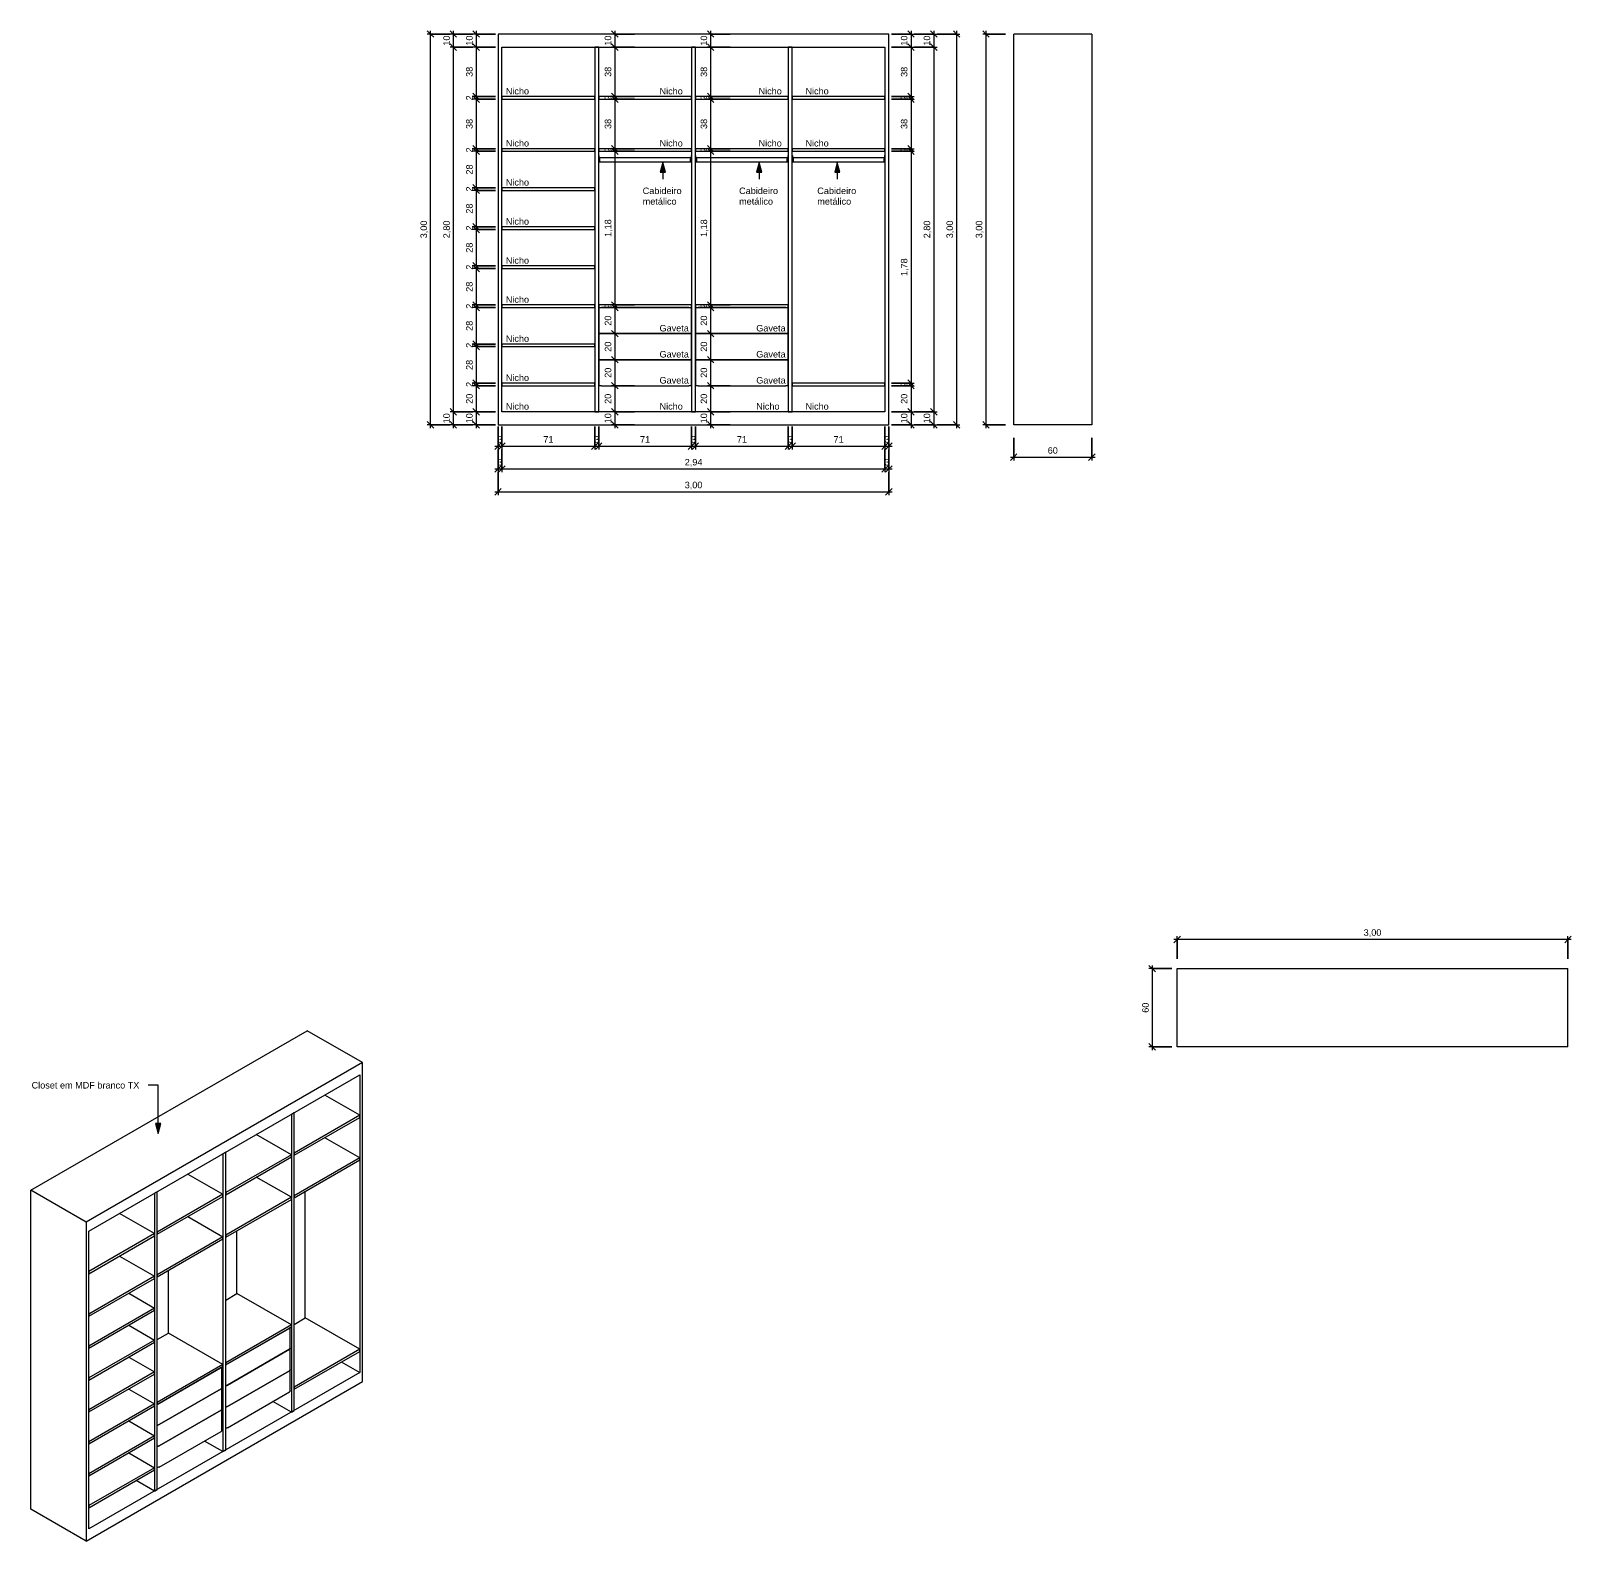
# Model space of a CAD drawing. Header units: millimetres. Extents: x -8736 to 3087, y -8371 to 3225.
import ezdxf

# ---------------------------------------------------------------- set-up
doc = ezdxf.new("R2010")
doc.units = ezdxf.units.MM
for name, color, linetype, lineweight in [('A-ANNO-DIMS', 211, 'Continuous', 9), ('A-ANNO-DIMS-25', 211, 'Continuous', 9), ('G-ANNO-TEXT', 231, 'Continuous', 9), ('I-FURN', 30, 'Continuous', 9)]:
    doc.layers.add(name, color=color, linetype=linetype, lineweight=lineweight)
doc.styles.add('@Arial Unicode MS', font='ARIALUNI.TTF', dxfattribs={"height": 50})
doc.styles.add('Arial', font='arial.ttf', dxfattribs={"height": 50})
doc.dimstyles.new('CRT_-__Metros_-_Linha_de_chamada_3_5_mm', dxfattribs={"dimscale": 304.8, "dimtxt": 50.292243, "dimasz": 0.164042, "dimexe": 0.082021, "dimexo": 0.0625, "dimgap": 0.04101, "dimtad": 1, "dimdec": 0, "dimlfac": 0.1, "dimdsep": 46, "dimtxsty": '@Arial Unicode MS', "dimblk1": 'OBLIQUE', "dimblk2": 'OBLIQUE', "dimsah": 1, "dimcen": 0.09, "dimdle": 0.082021, "dimazin": 0, "dimtfac": 1, "dimtdec": 4, "dimtix": 1, "dimtmove": 0, "dimatfit": 3, "dimfxl": 0.492126, "dimfxlon": 1, "dimtvp": 1, "dimtolj": 1, "dimtzin": 0, "dimarcsym": 2})
doc.dimstyles.new('CRT_-__Metros_-_Linha_de_chamada_3_5_mm_1', dxfattribs={"dimscale": 304.8, "dimtxt": 50.292243, "dimasz": 0.164042, "dimexe": 0.082021, "dimexo": 0.0625, "dimgap": 0.04101, "dimtad": 1, "dimlfac": 0.001, "dimrnd": 0.01, "dimzin": 0, "dimdsep": 46, "dimtxsty": '@Arial Unicode MS', "dimblk1": 'OBLIQUE', "dimblk2": 'OBLIQUE', "dimsah": 1, "dimcen": 0.09, "dimdle": 0.082021, "dimazin": 0, "dimtfac": 1, "dimtdec": 4, "dimtix": 1, "dimtmove": 0, "dimatfit": 3, "dimfxl": 0.492126, "dimfxlon": 1, "dimtvp": 1, "dimtolj": 1, "dimtzin": 0, "dimarcsym": 2})

msp = doc.modelspace()

# ---------------------------------------------------------------- texts
at = {"layer": 'G-ANNO-TEXT', "color": 7, "char_height": 50, "attachment_point": 1, "style": 'Arial'}
for s, insert, width in [('Nicho', (-5090.398, 2786.741), 222.46828), ('Nicho', (-3910.398, 2786.741), 222.46828), ('Nicho', (-3150.398, 2786.741), 222.46828), ('Nicho', (-2790.398, 2786.741), 222.46828), ('Nicho', (-5090.398, 2386.741), 222.46828), ('Nicho', (-3910.398, 2386.741), 222.46828), ('Nicho', (-3150.398, 2386.741), 222.46828), ('Nicho', (-2790.398, 2386.741), 222.46828), ('Nicho', (-5090.398, 2086.741), 222.46828), ('Cabideiro', (-4039.613, 2021.443), 370.78047), ('Cabideiro', (-3299.613, 2021.443), 370.78047), ('Cabideiro', (-2699.613, 2021.443), 370.78047), ('metálico', (-4039.613, 1940.414), 324.68344), ('metálico', (-3299.613, 1940.414), 324.68344), ('metálico', (-2699.613, 1940.414), 324.68344), ('Nicho', (-5090.398, 1786.741), 222.46828), ('Nicho', (-5090.398, 1486.741), 222.46828), ('Nicho', (-5090.398, 1186.741), 222.46828), ('Gaveta', (-3910.398, 966.741), 280.59062), ('Gaveta', (-3167.898, 966.741), 280.59062), ('Nicho', (-5090.398, 886.741), 222.46828), ('Gaveta', (-3910.398, 766.741), 280.59062), ('Gaveta', (-3167.898, 766.741), 280.59062), ('Nicho', (-5090.398, 586.741), 222.46828), ('Gaveta', (-3910.398, 566.741), 280.59062), ('Gaveta', (-3167.898, 566.741), 280.59062), ('Nicho', (-5090.398, 366.741), 222.46828), ('Nicho', (-3910.398, 366.741), 222.46828), ('Nicho', (-3167.898, 366.741), 222.46828), ('Nicho', (-2790.398, 366.741), 222.46828), ('Closet em MDF branco TX', (-8729.409, -4845.614), 1022.15156)]:
    msp.add_mtext(s, dxfattribs=dict(at, insert=insert, width=width))

# ---------------------------------------------------------------- blocks, each defined once
blk = doc.blocks.new('CLOSET 01 - CLOSET 01-4622994-VISTA 3D CLOSET 01')
at = {"layer": 'I-FURN'}
for p, q in [((-8736, -5677), (-6614, -4452)), ((-6190, -4697), (-6614, -4452)), ((-6190, -4697), (-8312, -5922)), ((-6190, -7146), (-6190, -4697)), ((-8290, -5991), (-6211, -4791)), ((-6211, -4791), (-6211, -7077)), ((-6211, -5101), (-6480, -4946)), ((-6715, -5082), (-6736, -5094)), ((-6715, -7368), (-6715, -5082)), ((-6736, -5094), (-6736, -7380)), ((-6211, -5101), (-6715, -5392)), ((-6715, -5408), (-6211, -5117)), ((-6211, -5117), (-6211, -5101)), ((-6736, -5404), (-7005, -5249)), ((-6211, -5428), (-6480, -5273)), ((-7240, -5385), (-7261, -5397)), ((-7261, -5397), (-7261, -7683)), ((-7240, -7671), (-7240, -5385)), ((-6736, -5404), (-7240, -5695)), ((-7240, -5711), (-6736, -5421)), ((-6736, -5421), (-6736, -5404)), ((-6715, -5392), (-6715, -5408)), ((-6211, -5428), (-6715, -5719)), ((-6211, -5444), (-6211, -5428)), ((-7530, -5552), (-7261, -5707)), ((-6715, -5735), (-6211, -5444)), ((-6736, -5731), (-7005, -5576)), ((-8736, -8126), (-8736, -5677)), ((-8312, -5922), (-8736, -5677)), ((-7765, -5688), (-7786, -5700)), ((-7786, -5700), (-7786, -7986)), ((-7765, -7974), (-7765, -5688)), ((-7261, -5707), (-7765, -5998)), ((-7765, -6015), (-7261, -5724)), ((-7261, -5724), (-7261, -5707)), ((-7240, -5695), (-7240, -5711)), ((-6736, -5731), (-7240, -6022)), ((-7240, -6038), (-6736, -5747)), ((-6736, -5747), (-6736, -5731)), ((-6715, -5719), (-6715, -5735)), ((-6629, -6657), (-6629, -5685)), ((-7786, -6010), (-8055, -5855)), ((-7530, -5879), (-7261, -6034)), ((-8312, -5922), (-8312, -8371)), ((-8290, -8277), (-8290, -5991)), ((-7786, -6010), (-8290, -6301)), ((-8290, -6318), (-7786, -6027)), ((-7786, -6027), (-7786, -6010)), ((-7765, -5998), (-7765, -6015)), ((-7240, -6022), (-7240, -6038)), ((-7154, -6470), (-7154, -5988)), ((-7261, -6034), (-7765, -6325)), ((-7765, -6341), (-7261, -6050)), ((-7261, -6050), (-7261, -6034)), ((-8055, -6182), (-7786, -6337)), ((-8290, -6301), (-8290, -6318)), ((-7786, -6337), (-8290, -6628)), ((-8290, -6644), (-7786, -6353)), ((-7786, -6353), (-7786, -6337)), ((-7765, -6325), (-7765, -6341)), ((-7679, -6773), (-7679, -6291)), ((-7984, -6468), (-7786, -6582)), ((-7240, -6520), (-7154, -6470)), ((-6736, -6711), (-7154, -6470)), ((-7786, -6582), (-8290, -6873)), ((-8290, -6889), (-7786, -6598)), ((-7786, -6598), (-7786, -6582)), ((-8290, -6628), (-8290, -6644)), ((-7984, -6713), (-7786, -6827)), ((-6736, -6711), (-7240, -7001)), ((-7240, -7018), (-6736, -6727)), ((-6751, -6735), (-7226, -7010)), ((-6745, -6890), (-6745, -6727)), ((-6736, -6727), (-6736, -6711)), ((-6715, -6707), (-6629, -6657)), ((-6211, -6897), (-6629, -6657)), ((-7786, -6827), (-8290, -7118)), ((-8290, -7134), (-7786, -6843)), ((-7786, -6843), (-7786, -6827)), ((-7765, -6823), (-7679, -6773)), ((-7261, -7014), (-7679, -6773)), ((-8290, -6873), (-8290, -6889)), ((-7984, -6958), (-7786, -7072)), ((-7226, -7173), (-6751, -6898)), ((-6751, -6898), (-7226, -7173)), ((-6745, -7054), (-6745, -6890)), ((-6211, -6897), (-6715, -7188)), ((-6715, -7205), (-6211, -6914)), ((-6211, -6914), (-6211, -6897)), ((-7786, -7072), (-8290, -7363)), ((-6211, -7077), (-8290, -8277)), ((-8290, -7379), (-7786, -7088)), ((-7786, -7088), (-7786, -7072)), ((-7261, -7014), (-7765, -7305)), ((-7765, -7321), (-7261, -7030)), ((-7276, -7038), (-7751, -7313)), ((-7270, -7193), (-7270, -7030)), ((-7261, -7030), (-7261, -7014)), ((-7240, -7001), (-7240, -7018)), ((-7226, -7336), (-6751, -7062)), ((-6751, -7062), (-7226, -7336)), ((-6745, -7217), (-6745, -7054)), ((-6353, -6995), (-6211, -7077)), ((-8312, -8371), (-6190, -7146)), ((-8290, -7118), (-8290, -7134)), ((-7984, -7203), (-7786, -7317)), ((-7751, -7476), (-7276, -7202)), ((-7276, -7202), (-7751, -7476)), ((-7270, -7357), (-7270, -7193)), ((-6715, -7188), (-6715, -7205)), ((-7786, -7317), (-8290, -7608)), ((-7786, -7333), (-7786, -7317)), ((-7765, -7305), (-7765, -7321)), ((-7226, -7500), (-6751, -7225)), ((-6736, -7380), (-6878, -7298)), ((-8290, -7624), (-7786, -7333)), ((-8290, -7363), (-8290, -7379)), ((-7984, -7447), (-7786, -7562)), ((-7751, -7639), (-7276, -7365)), ((-7276, -7365), (-7751, -7639)), ((-7270, -7520), (-7270, -7357)), ((-6736, -7380), (-6715, -7368)), ((-7786, -7562), (-8290, -7853)), ((-7786, -7578), (-7786, -7562)), ((-7751, -7803), (-7276, -7528)), ((-8290, -7869), (-7786, -7578)), ((-8290, -7608), (-8290, -7624)), ((-7261, -7683), (-7403, -7602)), ((-7261, -7683), (-7240, -7671)), ((-7984, -7692), (-7786, -7807)), ((-7786, -7807), (-8290, -8098)), ((-8290, -8114), (-7786, -7823)), ((-8290, -7853), (-8290, -7869)), ((-7786, -7986), (-7928, -7905)), ((-7786, -7823), (-7786, -7807)), ((-7786, -7986), (-7765, -7974)), ((-8312, -8371), (-8736, -8126)), ((-8290, -8098), (-8290, -8114))]:
    blk.add_line(p, q, dxfattribs=at)
for points in [[(-6745, -6890, 0), (-6745, -6893, 0), (-6747, -6896, 0), (-6751, -6898, 0)], [(-6751, -6898, 0), (-6747, -6896, 0), (-6745, -6893, 0), (-6745, -6890, 0)], [(-6745, -7054, 0), (-6745, -7057, 0), (-6747, -7059, 0), (-6751, -7062, 0)], [(-6751, -7062, 0), (-6747, -7059, 0), (-6745, -7057, 0), (-6745, -7054, 0)], [(-7270, -7193, 0), (-7270, -7196, 0), (-7272, -7199, 0), (-7276, -7202, 0)], [(-7276, -7202, 0), (-7272, -7199, 0), (-7270, -7196, 0), (-7270, -7193, 0)], [(-7226, -7173, 0), (-7230, -7175, 0), (-7235, -7176, 0), (-7240, -7176, 0)], [(-7240, -7176, 0), (-7235, -7176, 0), (-7230, -7175, 0), (-7226, -7173, 0)], [(-6745, -7217, 0), (-6745, -7220, 0), (-6747, -7223, 0), (-6751, -7225, 0)], [(-7270, -7357, 0), (-7270, -7360, 0), (-7272, -7362, 0), (-7276, -7365, 0)], [(-7276, -7365, 0), (-7272, -7362, 0), (-7270, -7360, 0), (-7270, -7357, 0)], [(-7226, -7336, 0), (-7230, -7338, 0), (-7235, -7339, 0), (-7240, -7340, 0)], [(-7240, -7340, 0), (-7235, -7339, 0), (-7230, -7338, 0), (-7226, -7336, 0)], [(-7751, -7476, 0), (-7755, -7478, 0), (-7760, -7479, 0), (-7765, -7479, 0)], [(-7765, -7479, 0), (-7760, -7479, 0), (-7755, -7478, 0), (-7751, -7476, 0)], [(-7270, -7520, 0), (-7270, -7523, 0), (-7272, -7526, 0), (-7276, -7528, 0)], [(-7226, -7500, 0), (-7230, -7501, 0), (-7235, -7503, 0), (-7240, -7503, 0)], [(-7751, -7639, 0), (-7755, -7641, 0), (-7760, -7642, 0), (-7765, -7643, 0)], [(-7765, -7643, 0), (-7760, -7642, 0), (-7755, -7641, 0), (-7751, -7639, 0)], [(-7751, -7803, 0), (-7755, -7804, 0), (-7760, -7806, 0), (-7765, -7806, 0)]]:
    blk.add_polyline3d(points, dxfattribs=at)
blk = doc.blocks.new('CLOSET 01 - CLOSET 01-4622994-VISTA FRONTAL CLOSET 01')
at = {"layer": 'I-FURN'}
for p, q in [((-13330, 3200), (-16330, 3200)), ((-16330, 3200), (-16330, 200)), ((-13330, 200), (-13330, 3200)), ((-16300, 300), (-16300, 3100)), ((-16300, 3100), (-13360, 3100)), ((-15587, 3100), (-15587, 300)), ((-15557, 3100), (-15587, 3100)), ((-15557, 300), (-15557, 3100)), ((-14845, 3100), (-14845, 300)), ((-14815, 3100), (-14845, 3100)), ((-14815, 300), (-14815, 3100)), ((-14102, 3100), (-14102, 300)), ((-14072, 3100), (-14102, 3100)), ((-14072, 300), (-14072, 3100)), ((-13360, 3100), (-13360, 300)), ((-15587, 2720), (-16300, 2720)), ((-16300, 2720), (-16300, 2700)), ((-15587, 2700), (-15587, 2720)), ((-14845, 2720), (-15557, 2720)), ((-15557, 2720), (-15557, 2700)), ((-14845, 2700), (-14845, 2720)), ((-14102, 2720), (-14815, 2720)), ((-14815, 2720), (-14815, 2700)), ((-14102, 2700), (-14102, 2720)), ((-13360, 2720), (-14072, 2720)), ((-14072, 2720), (-14072, 2700)), ((-13360, 2700), (-13360, 2720)), ((-16300, 2700), (-15587, 2700)), ((-15557, 2700), (-14845, 2700)), ((-14815, 2700), (-14102, 2700)), ((-14072, 2700), (-13360, 2700)), ((-15587, 2320), (-16300, 2320)), ((-16300, 2320), (-16300, 2300)), ((-16300, 2300), (-15587, 2300)), ((-15587, 2300), (-15587, 2320)), ((-14845, 2320), (-15557, 2320)), ((-15557, 2320), (-15557, 2300)), ((-15557, 2300), (-14845, 2300)), ((-15556, 2268), (-15557, 2268)), ((-15556, 2250), (-15557, 2250)), ((-15556, 2268), (-15556, 2268)), ((-15556, 2268), (-15556, 2266)), ((-15556, 2266), (-15556, 2250)), ((-15556, 2227), (-15556, 2250)), ((-15550, 2243), (-15556, 2250)), ((-15556, 2250), (-15556, 2227)), ((-14846, 2250), (-15556, 2250)), ((-14846, 2250), (-14852, 2243)), ((-14845, 2268), (-14846, 2268)), ((-14846, 2266), (-14846, 2268)), ((-14846, 2268), (-14846, 2268)), ((-14846, 2250), (-14846, 2266)), ((-14846, 2250), (-14846, 2227)), ((-14846, 2227), (-14846, 2250)), ((-14845, 2250), (-14846, 2250)), ((-14845, 2300), (-14845, 2320)), ((-14102, 2320), (-14815, 2320)), ((-14815, 2320), (-14815, 2300)), ((-14815, 2300), (-14102, 2300)), ((-14814, 2268), (-14815, 2268)), ((-14814, 2250), (-14815, 2250)), ((-14814, 2268), (-14814, 2268)), ((-14814, 2268), (-14814, 2266)), ((-14814, 2266), (-14814, 2250)), ((-14814, 2227), (-14814, 2250)), ((-14807, 2243), (-14814, 2250)), ((-14814, 2250), (-14814, 2227)), ((-14103, 2250), (-14814, 2250)), ((-14103, 2250), (-14110, 2243)), ((-14102, 2268), (-14103, 2268)), ((-14103, 2266), (-14103, 2268)), ((-14103, 2268), (-14103, 2268)), ((-14103, 2250), (-14103, 2266)), ((-14103, 2250), (-14103, 2227)), ((-14103, 2227), (-14103, 2250)), ((-14102, 2250), (-14103, 2250)), ((-14102, 2300), (-14102, 2320)), ((-13360, 2320), (-14072, 2320)), ((-14072, 2320), (-14072, 2300)), ((-14072, 2300), (-13360, 2300)), ((-14071, 2268), (-14072, 2268)), ((-14071, 2250), (-14072, 2250)), ((-14071, 2268), (-14071, 2268)), ((-14071, 2268), (-14071, 2266)), ((-14071, 2266), (-14071, 2250)), ((-14071, 2227), (-14071, 2250)), ((-14065, 2243), (-14071, 2250)), ((-14071, 2250), (-14071, 2227)), ((-13361, 2250), (-14071, 2250)), ((-13361, 2250), (-13367, 2243)), ((-13360, 2268), (-13361, 2268)), ((-13361, 2266), (-13361, 2268)), ((-13361, 2268), (-13361, 2268)), ((-13361, 2250), (-13361, 2266)), ((-13361, 2250), (-13361, 2227)), ((-13361, 2227), (-13361, 2250)), ((-13360, 2250), (-13361, 2250)), ((-13360, 2300), (-13360, 2320)), ((-15557, 2219), (-15556, 2219)), ((-15556, 2219), (-15556, 2227)), ((-15556, 2227), (-15556, 2219)), ((-15556, 2220), (-14846, 2220)), ((-15556, 2219), (-15550, 2219)), ((-15550, 2243), (-15550, 2227)), ((-15550, 2227), (-15550, 2219)), ((-14852, 2227), (-14852, 2243)), ((-14852, 2219), (-14852, 2227)), ((-14852, 2219), (-14846, 2219)), ((-14846, 2227), (-14846, 2219)), ((-14846, 2219), (-14846, 2227)), ((-14846, 2219), (-14845, 2219)), ((-14815, 2219), (-14814, 2219)), ((-14814, 2219), (-14814, 2227)), ((-14814, 2227), (-14814, 2219)), ((-14814, 2220), (-14103, 2220)), ((-14814, 2219), (-14807, 2219)), ((-14807, 2243), (-14807, 2227)), ((-14807, 2227), (-14807, 2219)), ((-14110, 2227), (-14110, 2243)), ((-14110, 2219), (-14110, 2227)), ((-14110, 2219), (-14103, 2219)), ((-14103, 2227), (-14103, 2219)), ((-14103, 2219), (-14103, 2227)), ((-14103, 2219), (-14102, 2219)), ((-14072, 2219), (-14071, 2219)), ((-14071, 2219), (-14071, 2227)), ((-14071, 2227), (-14071, 2219)), ((-14071, 2220), (-13361, 2220)), ((-14071, 2219), (-14065, 2219)), ((-14065, 2243), (-14065, 2227)), ((-14065, 2227), (-14065, 2219)), ((-13367, 2227), (-13367, 2243)), ((-13367, 2219), (-13367, 2227)), ((-13367, 2219), (-13361, 2219)), ((-13361, 2227), (-13361, 2219)), ((-13361, 2219), (-13361, 2227)), ((-13361, 2219), (-13360, 2219)), ((-15587, 2020), (-16300, 2020)), ((-16300, 2020), (-16300, 2000)), ((-15587, 2000), (-15587, 2020)), ((-16300, 2000), (-15587, 2000)), ((-15587, 1720), (-16300, 1720)), ((-16300, 1720), (-16300, 1700)), ((-16300, 1700), (-15587, 1700)), ((-15587, 1700), (-15587, 1720)), ((-15587, 1420), (-16300, 1420)), ((-16300, 1420), (-16300, 1400)), ((-15587, 1400), (-15587, 1420)), ((-16300, 1400), (-15587, 1400)), ((-15587, 1120), (-16300, 1120)), ((-16300, 1120), (-16300, 1100)), ((-16300, 1100), (-15587, 1100)), ((-15587, 1100), (-15587, 1120)), ((-14845, 1120), (-15557, 1120)), ((-15557, 1120), (-15557, 1100)), ((-15557, 1100), (-15557, 900)), ((-15557, 1100), (-14845, 1100)), ((-14865, 1100), (-15537, 1100)), ((-14845, 1100), (-14845, 1120)), ((-14845, 900), (-14845, 1100)), ((-14102, 1120), (-14815, 1120)), ((-14815, 1120), (-14815, 1100)), ((-14815, 1100), (-14815, 900)), ((-14815, 1100), (-14102, 1100)), ((-14122, 1100), (-14795, 1100)), ((-14102, 1100), (-14102, 1120)), ((-14102, 900), (-14102, 1100)), ((-15537, 900), (-15557, 900)), ((-15557, 900), (-15557, 700)), ((-15557, 900), (-15537, 900)), ((-15537, 900), (-14865, 900)), ((-14865, 900), (-15537, 900)), ((-14845, 900), (-14865, 900)), ((-14865, 900), (-14845, 900)), ((-14845, 700), (-14845, 900)), ((-14795, 900), (-14815, 900)), ((-14815, 900), (-14815, 700)), ((-14815, 900), (-14795, 900)), ((-14795, 900), (-14122, 900)), ((-14122, 900), (-14795, 900)), ((-14102, 900), (-14122, 900)), ((-14122, 900), (-14102, 900)), ((-14102, 700), (-14102, 900)), ((-15587, 820), (-16300, 820)), ((-16300, 820), (-16300, 800)), ((-16300, 800), (-15587, 800)), ((-15587, 800), (-15587, 820)), ((-15537, 700), (-15557, 700)), ((-15557, 700), (-15557, 500)), ((-15557, 700), (-15537, 700)), ((-15537, 700), (-14865, 700)), ((-14865, 700), (-15537, 700)), ((-14845, 700), (-14865, 700)), ((-14865, 700), (-14845, 700)), ((-14845, 500), (-14845, 700)), ((-14795, 700), (-14815, 700)), ((-14815, 700), (-14815, 500)), ((-14815, 700), (-14795, 700)), ((-14795, 700), (-14122, 700)), ((-14122, 700), (-14795, 700)), ((-14102, 700), (-14122, 700)), ((-14122, 700), (-14102, 700)), ((-14102, 500), (-14102, 700)), ((-15587, 520), (-16300, 520)), ((-16300, 520), (-16300, 500)), ((-16300, 500), (-15587, 500)), ((-15587, 500), (-15587, 520)), ((-15537, 500), (-15557, 500)), ((-15537, 500), (-14865, 500)), ((-14845, 500), (-14865, 500)), ((-14795, 500), (-14815, 500)), ((-14795, 500), (-14122, 500)), ((-14102, 500), (-14122, 500)), ((-13360, 520), (-14072, 520)), ((-14072, 520), (-14072, 500)), ((-14072, 500), (-13360, 500)), ((-13360, 500), (-13360, 520)), ((-13360, 300), (-16300, 300)), ((-15587, 300), (-15557, 300)), ((-14845, 300), (-14815, 300)), ((-14102, 300), (-14072, 300)), ((-16330, 200), (-13330, 200))]:
    blk.add_line(p, q, dxfattribs=at)
blk = doc.blocks.new('CLOSET 01 - CLOSET 01-4622994-VISTA LATERAL CLOSET 01')
at = {"layer": 'I-FURN'}
for p, q in [((3975, 200), (3975, 3200)), ((4575, 3200), (3975, 3200)), ((4575, 3200), (4575, 200)), ((4575, 200), (3975, 200))]:
    blk.add_line(p, q, dxfattribs=at)
blk = doc.blocks.new('CLOSET 01 - CLOSET 01-4622994-VISTA SUPERIOR CLOSET 01')
at = {"layer": 'I-FURN'}
for p, q in [((-16330, -3975), (-13330, -3975)), ((-16330, -4575), (-16330, -3975)), ((-13330, -4575), (-13330, -3975)), ((-13330, -4575), (-16330, -4575))]:
    blk.add_line(p, q, dxfattribs=at)
blk = doc.blocks.new('DIMBLOCK1-VISTA FRONTAL CLOSET 01')
at = {"layer": 'A-ANNO-DIMS-25'}
for p, q in [((-5150, 186), (-5150, 11)), ((-5150, 36), (-5150, 186)), ((-5120, 186), (-5120, 11)), ((-5120, 36), (-5120, 186)), ((-5175, 36), (-5120, 36))]:
    blk.add_line(p, q, dxfattribs=at)
at = {"layer": 'A-ANNO-DIMS-25', "lineweight": 18}
for p, q in [((-5150, 36), (-5175, 11)), ((-5150, 36), (-5125, 61)), ((-5120, 36), (-5145, 11)), ((-5120, 36), (-5095, 61))]:
    blk.add_line(p, q, dxfattribs=at)
at = {"layer": 'A-ANNO-DIMS-25', "color": 0, "insert": (-5154, 113), "char_height": 50, "width": 46.47, "attachment_point": 1, "line_spacing_factor": 1.117605, "style": '@Arial Unicode MS'}
blk.add_mtext('3', dxfattribs=at)
blk = doc.blocks.new('_Oblique')
at = {"color": 0, "linetype": 'ByBlock', "lineweight": -2}
blk.add_line((-0.5, -0.5), (0.5, 0.5), dxfattribs=at)
blk = doc.blocks.new('DIMBLOCK2-VISTA FRONTAL CLOSET 01')
at = {"layer": 'A-ANNO-DIMS-25'}
for p, q in [((-5120, 186), (-5120, 11)), ((-5120, 36), (-5120, 186)), ((-4407, 186), (-4407, 11)), ((-4407, 36), (-4407, 186)), ((-5120, 36), (-4407, 36))]:
    blk.add_line(p, q, dxfattribs=at)
at = {"layer": 'A-ANNO-DIMS-25', "lineweight": 18}
for p, q in [((-5120, 36), (-5145, 11)), ((-5120, 36), (-5095, 61)), ((-4407, 36), (-4432, 11)), ((-4407, 36), (-4382, 61))]:
    blk.add_line(p, q, dxfattribs=at)
at = {"layer": 'A-ANNO-DIMS-25', "color": 0, "insert": (-4802, 113), "char_height": 50, "width": 92.94, "attachment_point": 1, "line_spacing_factor": 1.117605, "style": '@Arial Unicode MS'}
blk.add_mtext('71', dxfattribs=at)
blk = doc.blocks.new('DIMBLOCK3-VISTA FRONTAL CLOSET 01')
at = {"layer": 'A-ANNO-DIMS-25'}
for p, q in [((-4407, 186), (-4407, 11)), ((-4407, 36), (-4407, 186)), ((-4377, 186), (-4377, 11)), ((-4377, 36), (-4377, 186)), ((-4407, 36), (-4377, 36))]:
    blk.add_line(p, q, dxfattribs=at)
at = {"layer": 'A-ANNO-DIMS-25', "lineweight": 18}
for p, q in [((-4407, 36), (-4432, 11)), ((-4407, 36), (-4382, 61)), ((-4377, 36), (-4402, 11)), ((-4377, 36), (-4352, 61))]:
    blk.add_line(p, q, dxfattribs=at)
at = {"layer": 'A-ANNO-DIMS-25', "color": 0, "insert": (-4411, 113), "char_height": 50, "width": 46.47, "attachment_point": 1, "line_spacing_factor": 1.117605, "style": '@Arial Unicode MS'}
blk.add_mtext('3', dxfattribs=at)
blk = doc.blocks.new('DIMBLOCK4-VISTA FRONTAL CLOSET 01')
at = {"layer": 'A-ANNO-DIMS-25'}
for p, q in [((-4377, 186), (-4377, 11)), ((-4377, 36), (-4377, 186)), ((-3665, 186), (-3665, 11)), ((-3665, 36), (-3665, 186)), ((-4377, 36), (-3665, 36))]:
    blk.add_line(p, q, dxfattribs=at)
at = {"layer": 'A-ANNO-DIMS-25', "lineweight": 18}
for p, q in [((-4377, 36), (-4402, 11)), ((-4377, 36), (-4352, 61)), ((-3665, 36), (-3690, 11)), ((-3665, 36), (-3640, 61))]:
    blk.add_line(p, q, dxfattribs=at)
at = {"layer": 'A-ANNO-DIMS-25', "color": 0, "insert": (-4060, 113), "char_height": 50, "width": 92.94, "attachment_point": 1, "line_spacing_factor": 1.117605, "style": '@Arial Unicode MS'}
blk.add_mtext('71', dxfattribs=at)
blk = doc.blocks.new('DIMBLOCK5-VISTA FRONTAL CLOSET 01')
at = {"layer": 'A-ANNO-DIMS-25'}
for p, q in [((-3665, 186), (-3665, 11)), ((-3665, 36), (-3665, 186)), ((-3635, 186), (-3635, 11)), ((-3635, 36), (-3635, 186)), ((-3665, 36), (-3635, 36))]:
    blk.add_line(p, q, dxfattribs=at)
at = {"layer": 'A-ANNO-DIMS-25', "lineweight": 18}
for p, q in [((-3665, 36), (-3690, 11)), ((-3665, 36), (-3640, 61)), ((-3635, 36), (-3660, 11)), ((-3635, 36), (-3610, 61))]:
    blk.add_line(p, q, dxfattribs=at)
at = {"layer": 'A-ANNO-DIMS-25', "color": 0, "insert": (-3669, 113), "char_height": 50, "width": 46.47, "attachment_point": 1, "line_spacing_factor": 1.117605, "style": '@Arial Unicode MS'}
blk.add_mtext('3', dxfattribs=at)
blk = doc.blocks.new('DIMBLOCK6-VISTA FRONTAL CLOSET 01')
at = {"layer": 'A-ANNO-DIMS-25'}
for p, q in [((-3635, 186), (-3635, 11)), ((-3635, 36), (-3635, 186)), ((-2922, 186), (-2922, 11)), ((-2922, 36), (-2922, 186)), ((-3635, 36), (-2922, 36))]:
    blk.add_line(p, q, dxfattribs=at)
at = {"layer": 'A-ANNO-DIMS-25', "lineweight": 18}
for p, q in [((-3635, 36), (-3660, 11)), ((-3635, 36), (-3610, 61)), ((-2922, 36), (-2947, 11)), ((-2922, 36), (-2897, 61))]:
    blk.add_line(p, q, dxfattribs=at)
at = {"layer": 'A-ANNO-DIMS-25', "color": 0, "insert": (-3317, 113), "char_height": 50, "width": 92.94, "attachment_point": 1, "line_spacing_factor": 1.117605, "style": '@Arial Unicode MS'}
blk.add_mtext('71', dxfattribs=at)
blk = doc.blocks.new('DIMBLOCK7-VISTA FRONTAL CLOSET 01')
at = {"layer": 'A-ANNO-DIMS-25'}
for p, q in [((-2922, 186), (-2922, 11)), ((-2922, 36), (-2922, 186)), ((-2892, 186), (-2892, 11)), ((-2892, 36), (-2892, 186)), ((-2922, 36), (-2892, 36))]:
    blk.add_line(p, q, dxfattribs=at)
at = {"layer": 'A-ANNO-DIMS-25', "lineweight": 18}
for p, q in [((-2922, 36), (-2947, 11)), ((-2922, 36), (-2897, 61)), ((-2892, 36), (-2917, 11)), ((-2892, 36), (-2867, 61))]:
    blk.add_line(p, q, dxfattribs=at)
at = {"layer": 'A-ANNO-DIMS-25', "color": 0, "insert": (-2926, 113), "char_height": 50, "width": 46.47, "attachment_point": 1, "line_spacing_factor": 1.117605, "style": '@Arial Unicode MS'}
blk.add_mtext('3', dxfattribs=at)
blk = doc.blocks.new('DIMBLOCK8-VISTA FRONTAL CLOSET 01')
at = {"layer": 'A-ANNO-DIMS-25'}
for p, q in [((-2892, 186), (-2892, 11)), ((-2892, 36), (-2892, 186)), ((-2180, 186), (-2180, 11)), ((-2180, 36), (-2180, 186)), ((-2892, 36), (-2180, 36))]:
    blk.add_line(p, q, dxfattribs=at)
at = {"layer": 'A-ANNO-DIMS-25', "lineweight": 18}
for p, q in [((-2892, 36), (-2917, 11)), ((-2892, 36), (-2867, 61)), ((-2180, 36), (-2205, 11)), ((-2180, 36), (-2155, 61))]:
    blk.add_line(p, q, dxfattribs=at)
at = {"layer": 'A-ANNO-DIMS-25', "color": 0, "insert": (-2575, 113), "char_height": 50, "width": 92.94, "attachment_point": 1, "line_spacing_factor": 1.117605, "style": '@Arial Unicode MS'}
blk.add_mtext('71', dxfattribs=at)
blk = doc.blocks.new('DIMBLOCK9-VISTA FRONTAL CLOSET 01')
at = {"layer": 'A-ANNO-DIMS-25'}
for p, q in [((-2180, 186), (-2180, 11)), ((-2180, 36), (-2180, 186)), ((-2150, 186), (-2150, 11)), ((-2150, 36), (-2150, 186)), ((-2180, 36), (-2125, 36))]:
    blk.add_line(p, q, dxfattribs=at)
at = {"layer": 'A-ANNO-DIMS-25', "lineweight": 18}
for p, q in [((-2180, 36), (-2205, 11)), ((-2180, 36), (-2155, 61)), ((-2150, 36), (-2175, 11)), ((-2150, 36), (-2125, 61))]:
    blk.add_line(p, q, dxfattribs=at)
at = {"layer": 'A-ANNO-DIMS-25', "color": 0, "insert": (-2184, 113), "char_height": 50, "width": 46.47, "attachment_point": 1, "line_spacing_factor": 1.117605, "style": '@Arial Unicode MS'}
blk.add_mtext('3', dxfattribs=at)
blk = doc.blocks.new('DIMBLOCK10-VISTA FRONTAL CLOSET 01')
at = {"layer": 'A-ANNO-DIMS-25'}
for p, q in [((-5150, 11), (-5150, -164)), ((-5150, -139), (-5150, 11)), ((-5120, 11), (-5120, -164)), ((-5120, -139), (-5120, 11)), ((-5175, -139), (-5120, -139))]:
    blk.add_line(p, q, dxfattribs=at)
at = {"layer": 'A-ANNO-DIMS-25', "lineweight": 18}
for p, q in [((-5150, -139), (-5125, -114)), ((-5120, -139), (-5095, -114)), ((-5150, -139), (-5175, -164)), ((-5120, -139), (-5145, -164))]:
    blk.add_line(p, q, dxfattribs=at)
at = {"layer": 'A-ANNO-DIMS-25', "color": 0, "insert": (-5154, -62), "char_height": 50, "width": 46.47, "attachment_point": 1, "line_spacing_factor": 1.117605, "style": '@Arial Unicode MS'}
blk.add_mtext('3', dxfattribs=at)
blk = doc.blocks.new('DIMBLOCK11-VISTA FRONTAL CLOSET 01')
at = {"layer": 'A-ANNO-DIMS-25'}
for p, q in [((-5120, 11), (-5120, -164)), ((-5120, -139), (-5120, 11)), ((-2180, 11), (-2180, -164)), ((-2180, -139), (-2180, 11)), ((-5120, -139), (-2180, -139))]:
    blk.add_line(p, q, dxfattribs=at)
at = {"layer": 'A-ANNO-DIMS-25', "lineweight": 18}
for p, q in [((-5120, -139), (-5095, -114)), ((-2180, -139), (-2155, -114)), ((-5120, -139), (-5145, -164)), ((-2180, -139), (-2205, -164))]:
    blk.add_line(p, q, dxfattribs=at)
at = {"layer": 'A-ANNO-DIMS-25', "color": 0, "insert": (-3717, -62), "char_height": 50, "width": 162.34, "attachment_point": 1, "line_spacing_factor": 1.117605, "style": '@Arial Unicode MS'}
blk.add_mtext('2,94', dxfattribs=at)
blk = doc.blocks.new('DIMBLOCK12-VISTA FRONTAL CLOSET 01')
at = {"layer": 'A-ANNO-DIMS-25'}
for p, q in [((-2180, 11), (-2180, -164)), ((-2180, -139), (-2180, 11)), ((-2150, 11), (-2150, -164)), ((-2150, -139), (-2150, 11)), ((-2180, -139), (-2125, -139))]:
    blk.add_line(p, q, dxfattribs=at)
at = {"layer": 'A-ANNO-DIMS-25', "lineweight": 18}
for p, q in [((-2180, -139), (-2155, -114)), ((-2150, -139), (-2125, -114)), ((-2180, -139), (-2205, -164)), ((-2150, -139), (-2175, -164))]:
    blk.add_line(p, q, dxfattribs=at)
at = {"layer": 'A-ANNO-DIMS-25', "color": 0, "insert": (-2184, -62), "char_height": 50, "width": 46.47, "attachment_point": 1, "line_spacing_factor": 1.117605, "style": '@Arial Unicode MS'}
blk.add_mtext('3', dxfattribs=at)
blk = doc.blocks.new('DIMBLOCK13-VISTA FRONTAL CLOSET 01')
at = {"layer": 'A-ANNO-DIMS-25', "lineweight": 18}
for p, q in [((-5318, 3200), (-5343, 3225)), ((-5318, 3200), (-5293, 3175)), ((-5318, 3100), (-5343, 3125)), ((-5318, 3100), (-5293, 3075))]:
    blk.add_line(p, q, dxfattribs=at)
at = {"layer": 'A-ANNO-DIMS-25'}
for p, q in [((-5168, 3200), (-5343, 3200)), ((-5318, 3225), (-5318, 3100)), ((-5318, 3200), (-5168, 3200)), ((-5168, 3100), (-5343, 3100)), ((-5318, 3100), (-5168, 3100))]:
    blk.add_line(p, q, dxfattribs=at)
at = {"layer": 'A-ANNO-DIMS-25', "color": 0, "insert": (-5395, 3111), "char_height": 50, "width": 92.94, "attachment_point": 1, "rotation": 90, "line_spacing_factor": 1.117605, "style": '@Arial Unicode MS'}
blk.add_mtext('10', dxfattribs=at)
blk = doc.blocks.new('DIMBLOCK14-VISTA FRONTAL CLOSET 01')
at = {"layer": 'A-ANNO-DIMS-25', "lineweight": 18}
for p, q in [((-5318, 3100), (-5343, 3125)), ((-5318, 3100), (-5293, 3075)), ((-5318, 2720), (-5343, 2745)), ((-5318, 2720), (-5293, 2695))]:
    blk.add_line(p, q, dxfattribs=at)
at = {"layer": 'A-ANNO-DIMS-25'}
for p, q in [((-5168, 3100), (-5343, 3100)), ((-5318, 3100), (-5318, 2720)), ((-5318, 3100), (-5168, 3100)), ((-5168, 2720), (-5343, 2720)), ((-5318, 2720), (-5168, 2720))]:
    blk.add_line(p, q, dxfattribs=at)
at = {"layer": 'A-ANNO-DIMS-25', "color": 0, "insert": (-5395, 2871), "char_height": 50, "width": 92.94, "attachment_point": 1, "rotation": 90, "line_spacing_factor": 1.117605, "style": '@Arial Unicode MS'}
blk.add_mtext('38', dxfattribs=at)
blk = doc.blocks.new('DIMBLOCK15-VISTA FRONTAL CLOSET 01')
at = {"layer": 'A-ANNO-DIMS-25', "lineweight": 18}
for p, q in [((-5318, 2720), (-5343, 2745)), ((-5318, 2700), (-5343, 2725)), ((-5318, 2720), (-5293, 2695)), ((-5318, 2700), (-5293, 2675))]:
    blk.add_line(p, q, dxfattribs=at)
at = {"layer": 'A-ANNO-DIMS-25'}
for p, q in [((-5168, 2720), (-5343, 2720)), ((-5318, 2720), (-5318, 2700)), ((-5318, 2720), (-5168, 2720)), ((-5168, 2700), (-5343, 2700)), ((-5318, 2700), (-5168, 2700))]:
    blk.add_line(p, q, dxfattribs=at)
at = {"layer": 'A-ANNO-DIMS-25', "color": 0, "insert": (-5395, 2691), "char_height": 50, "width": 46.47, "attachment_point": 1, "rotation": 90, "line_spacing_factor": 1.117605, "style": '@Arial Unicode MS'}
blk.add_mtext('2', dxfattribs=at)
blk = doc.blocks.new('DIMBLOCK16-VISTA FRONTAL CLOSET 01')
at = {"layer": 'A-ANNO-DIMS-25', "lineweight": 18}
for p, q in [((-5318, 2700), (-5343, 2725)), ((-5318, 2700), (-5293, 2675)), ((-5318, 2320), (-5343, 2345)), ((-5318, 2320), (-5293, 2295))]:
    blk.add_line(p, q, dxfattribs=at)
at = {"layer": 'A-ANNO-DIMS-25'}
for p, q in [((-5168, 2700), (-5343, 2700)), ((-5318, 2700), (-5318, 2320)), ((-5318, 2700), (-5168, 2700)), ((-5168, 2320), (-5343, 2320)), ((-5318, 2320), (-5168, 2320))]:
    blk.add_line(p, q, dxfattribs=at)
at = {"layer": 'A-ANNO-DIMS-25', "color": 0, "insert": (-5395, 2471), "char_height": 50, "width": 92.94, "attachment_point": 1, "rotation": 90, "line_spacing_factor": 1.117605, "style": '@Arial Unicode MS'}
blk.add_mtext('38', dxfattribs=at)
blk = doc.blocks.new('DIMBLOCK17-VISTA FRONTAL CLOSET 01')
at = {"layer": 'A-ANNO-DIMS-25', "lineweight": 18}
for p, q in [((-5318, 2320), (-5343, 2345)), ((-5318, 2300), (-5343, 2325)), ((-5318, 2320), (-5293, 2295)), ((-5318, 2300), (-5293, 2275))]:
    blk.add_line(p, q, dxfattribs=at)
at = {"layer": 'A-ANNO-DIMS-25'}
for p, q in [((-5168, 2320), (-5343, 2320)), ((-5168, 2300), (-5343, 2300)), ((-5318, 2320), (-5318, 2300)), ((-5318, 2320), (-5168, 2320)), ((-5318, 2300), (-5168, 2300))]:
    blk.add_line(p, q, dxfattribs=at)
at = {"layer": 'A-ANNO-DIMS-25', "color": 0, "insert": (-5395, 2291), "char_height": 50, "width": 46.47, "attachment_point": 1, "rotation": 90, "line_spacing_factor": 1.117605, "style": '@Arial Unicode MS'}
blk.add_mtext('2', dxfattribs=at)
blk = doc.blocks.new('DIMBLOCK18-VISTA FRONTAL CLOSET 01')
at = {"layer": 'A-ANNO-DIMS-25', "lineweight": 18}
for p, q in [((-5318, 2300), (-5343, 2325)), ((-5318, 2300), (-5293, 2275)), ((-5318, 2020), (-5343, 2045)), ((-5318, 2020), (-5293, 1995))]:
    blk.add_line(p, q, dxfattribs=at)
at = {"layer": 'A-ANNO-DIMS-25'}
for p, q in [((-5168, 2300), (-5343, 2300)), ((-5318, 2300), (-5318, 2020)), ((-5318, 2300), (-5168, 2300)), ((-5168, 2020), (-5343, 2020)), ((-5318, 2020), (-5168, 2020))]:
    blk.add_line(p, q, dxfattribs=at)
at = {"layer": 'A-ANNO-DIMS-25', "color": 0, "insert": (-5395, 2121), "char_height": 50, "width": 92.94, "attachment_point": 1, "rotation": 90, "line_spacing_factor": 1.117605, "style": '@Arial Unicode MS'}
blk.add_mtext('28', dxfattribs=at)
blk = doc.blocks.new('DIMBLOCK19-VISTA FRONTAL CLOSET 01')
at = {"layer": 'A-ANNO-DIMS-25', "lineweight": 18}
for p, q in [((-5318, 2020), (-5343, 2045)), ((-5318, 2000), (-5343, 2025)), ((-5318, 2020), (-5293, 1995)), ((-5318, 2000), (-5293, 1975))]:
    blk.add_line(p, q, dxfattribs=at)
at = {"layer": 'A-ANNO-DIMS-25'}
for p, q in [((-5168, 2020), (-5343, 2020)), ((-5318, 2020), (-5318, 2000)), ((-5318, 2020), (-5168, 2020)), ((-5168, 2000), (-5343, 2000)), ((-5318, 2000), (-5168, 2000))]:
    blk.add_line(p, q, dxfattribs=at)
at = {"layer": 'A-ANNO-DIMS-25', "color": 0, "insert": (-5395, 1991), "char_height": 50, "width": 46.47, "attachment_point": 1, "rotation": 90, "line_spacing_factor": 1.117605, "style": '@Arial Unicode MS'}
blk.add_mtext('2', dxfattribs=at)
blk = doc.blocks.new('DIMBLOCK20-VISTA FRONTAL CLOSET 01')
at = {"layer": 'A-ANNO-DIMS-25', "lineweight": 18}
for p, q in [((-5318, 2000), (-5343, 2025)), ((-5318, 2000), (-5293, 1975)), ((-5318, 1720), (-5343, 1745)), ((-5318, 1720), (-5293, 1695))]:
    blk.add_line(p, q, dxfattribs=at)
at = {"layer": 'A-ANNO-DIMS-25'}
for p, q in [((-5168, 2000), (-5343, 2000)), ((-5318, 2000), (-5318, 1720)), ((-5318, 2000), (-5168, 2000)), ((-5168, 1720), (-5343, 1720)), ((-5318, 1720), (-5168, 1720))]:
    blk.add_line(p, q, dxfattribs=at)
at = {"layer": 'A-ANNO-DIMS-25', "color": 0, "insert": (-5395, 1821), "char_height": 50, "width": 92.94, "attachment_point": 1, "rotation": 90, "line_spacing_factor": 1.117605, "style": '@Arial Unicode MS'}
blk.add_mtext('28', dxfattribs=at)
blk = doc.blocks.new('DIMBLOCK21-VISTA FRONTAL CLOSET 01')
at = {"layer": 'A-ANNO-DIMS-25', "lineweight": 18}
for p, q in [((-5318, 1720), (-5343, 1745)), ((-5318, 1700), (-5343, 1725)), ((-5318, 1720), (-5293, 1695)), ((-5318, 1700), (-5293, 1675))]:
    blk.add_line(p, q, dxfattribs=at)
at = {"layer": 'A-ANNO-DIMS-25'}
for p, q in [((-5168, 1720), (-5343, 1720)), ((-5168, 1700), (-5343, 1700)), ((-5318, 1720), (-5318, 1700)), ((-5318, 1720), (-5168, 1720)), ((-5318, 1700), (-5168, 1700))]:
    blk.add_line(p, q, dxfattribs=at)
at = {"layer": 'A-ANNO-DIMS-25', "color": 0, "insert": (-5395, 1691), "char_height": 50, "width": 46.47, "attachment_point": 1, "rotation": 90, "line_spacing_factor": 1.117605, "style": '@Arial Unicode MS'}
blk.add_mtext('2', dxfattribs=at)
blk = doc.blocks.new('DIMBLOCK22-VISTA FRONTAL CLOSET 01')
at = {"layer": 'A-ANNO-DIMS-25', "lineweight": 18}
for p, q in [((-5318, 1700), (-5343, 1725)), ((-5318, 1700), (-5293, 1675)), ((-5318, 1420), (-5343, 1445)), ((-5318, 1420), (-5293, 1395))]:
    blk.add_line(p, q, dxfattribs=at)
at = {"layer": 'A-ANNO-DIMS-25'}
for p, q in [((-5168, 1700), (-5343, 1700)), ((-5318, 1700), (-5318, 1420)), ((-5318, 1700), (-5168, 1700)), ((-5168, 1420), (-5343, 1420)), ((-5318, 1420), (-5168, 1420))]:
    blk.add_line(p, q, dxfattribs=at)
at = {"layer": 'A-ANNO-DIMS-25', "color": 0, "insert": (-5395, 1521), "char_height": 50, "width": 92.94, "attachment_point": 1, "rotation": 90, "line_spacing_factor": 1.117605, "style": '@Arial Unicode MS'}
blk.add_mtext('28', dxfattribs=at)
blk = doc.blocks.new('DIMBLOCK23-VISTA FRONTAL CLOSET 01')
at = {"layer": 'A-ANNO-DIMS-25', "lineweight": 18}
for p, q in [((-5318, 1420), (-5343, 1445)), ((-5318, 1400), (-5343, 1425)), ((-5318, 1420), (-5293, 1395)), ((-5318, 1400), (-5293, 1375))]:
    blk.add_line(p, q, dxfattribs=at)
at = {"layer": 'A-ANNO-DIMS-25'}
for p, q in [((-5168, 1420), (-5343, 1420)), ((-5318, 1420), (-5318, 1400)), ((-5318, 1420), (-5168, 1420)), ((-5168, 1400), (-5343, 1400)), ((-5318, 1400), (-5168, 1400))]:
    blk.add_line(p, q, dxfattribs=at)
at = {"layer": 'A-ANNO-DIMS-25', "color": 0, "insert": (-5395, 1391), "char_height": 50, "width": 46.47, "attachment_point": 1, "rotation": 90, "line_spacing_factor": 1.117605, "style": '@Arial Unicode MS'}
blk.add_mtext('2', dxfattribs=at)
blk = doc.blocks.new('DIMBLOCK24-VISTA FRONTAL CLOSET 01')
at = {"layer": 'A-ANNO-DIMS-25', "lineweight": 18}
for p, q in [((-5318, 1400), (-5343, 1425)), ((-5318, 1400), (-5293, 1375)), ((-5318, 1120), (-5343, 1145)), ((-5318, 1120), (-5293, 1095))]:
    blk.add_line(p, q, dxfattribs=at)
at = {"layer": 'A-ANNO-DIMS-25'}
for p, q in [((-5168, 1400), (-5343, 1400)), ((-5318, 1400), (-5318, 1120)), ((-5318, 1400), (-5168, 1400)), ((-5168, 1120), (-5343, 1120)), ((-5318, 1120), (-5168, 1120))]:
    blk.add_line(p, q, dxfattribs=at)
at = {"layer": 'A-ANNO-DIMS-25', "color": 0, "insert": (-5395, 1221), "char_height": 50, "width": 92.94, "attachment_point": 1, "rotation": 90, "line_spacing_factor": 1.117605, "style": '@Arial Unicode MS'}
blk.add_mtext('28', dxfattribs=at)
blk = doc.blocks.new('DIMBLOCK25-VISTA FRONTAL CLOSET 01')
at = {"layer": 'A-ANNO-DIMS-25', "lineweight": 18}
for p, q in [((-5318, 1120), (-5343, 1145)), ((-5318, 1100), (-5343, 1125)), ((-5318, 1120), (-5293, 1095)), ((-5318, 1100), (-5293, 1075))]:
    blk.add_line(p, q, dxfattribs=at)
at = {"layer": 'A-ANNO-DIMS-25'}
for p, q in [((-5168, 1120), (-5343, 1120)), ((-5168, 1100), (-5343, 1100)), ((-5318, 1120), (-5318, 1100)), ((-5318, 1120), (-5168, 1120)), ((-5318, 1100), (-5168, 1100))]:
    blk.add_line(p, q, dxfattribs=at)
at = {"layer": 'A-ANNO-DIMS-25', "color": 0, "insert": (-5395, 1091), "char_height": 50, "width": 46.47, "attachment_point": 1, "rotation": 90, "line_spacing_factor": 1.117605, "style": '@Arial Unicode MS'}
blk.add_mtext('2', dxfattribs=at)
blk = doc.blocks.new('DIMBLOCK26-VISTA FRONTAL CLOSET 01')
at = {"layer": 'A-ANNO-DIMS-25', "lineweight": 18}
for p, q in [((-5318, 1100), (-5343, 1125)), ((-5318, 1100), (-5293, 1075)), ((-5318, 820), (-5343, 845)), ((-5318, 820), (-5293, 795))]:
    blk.add_line(p, q, dxfattribs=at)
at = {"layer": 'A-ANNO-DIMS-25'}
for p, q in [((-5168, 1100), (-5343, 1100)), ((-5318, 1100), (-5318, 820)), ((-5318, 1100), (-5168, 1100)), ((-5168, 820), (-5343, 820)), ((-5318, 820), (-5168, 820))]:
    blk.add_line(p, q, dxfattribs=at)
at = {"layer": 'A-ANNO-DIMS-25', "color": 0, "insert": (-5395, 921), "char_height": 50, "width": 92.94, "attachment_point": 1, "rotation": 90, "line_spacing_factor": 1.117605, "style": '@Arial Unicode MS'}
blk.add_mtext('28', dxfattribs=at)
blk = doc.blocks.new('DIMBLOCK27-VISTA FRONTAL CLOSET 01')
at = {"layer": 'A-ANNO-DIMS-25', "lineweight": 18}
for p, q in [((-5318, 820), (-5343, 845)), ((-5318, 800), (-5343, 825)), ((-5318, 820), (-5293, 795)), ((-5318, 800), (-5293, 775))]:
    blk.add_line(p, q, dxfattribs=at)
at = {"layer": 'A-ANNO-DIMS-25'}
for p, q in [((-5168, 820), (-5343, 820)), ((-5168, 800), (-5343, 800)), ((-5318, 820), (-5318, 800)), ((-5318, 820), (-5168, 820)), ((-5318, 800), (-5168, 800))]:
    blk.add_line(p, q, dxfattribs=at)
at = {"layer": 'A-ANNO-DIMS-25', "color": 0, "insert": (-5395, 791), "char_height": 50, "width": 46.47, "attachment_point": 1, "rotation": 90, "line_spacing_factor": 1.117605, "style": '@Arial Unicode MS'}
blk.add_mtext('2', dxfattribs=at)
blk = doc.blocks.new('DIMBLOCK28-VISTA FRONTAL CLOSET 01')
at = {"layer": 'A-ANNO-DIMS-25', "lineweight": 18}
for p, q in [((-5318, 800), (-5343, 825)), ((-5318, 800), (-5293, 775)), ((-5318, 520), (-5343, 545)), ((-5318, 520), (-5293, 495))]:
    blk.add_line(p, q, dxfattribs=at)
at = {"layer": 'A-ANNO-DIMS-25'}
for p, q in [((-5168, 800), (-5343, 800)), ((-5318, 800), (-5318, 520)), ((-5318, 800), (-5168, 800)), ((-5168, 520), (-5343, 520)), ((-5318, 520), (-5168, 520))]:
    blk.add_line(p, q, dxfattribs=at)
at = {"layer": 'A-ANNO-DIMS-25', "color": 0, "insert": (-5395, 621), "char_height": 50, "width": 92.94, "attachment_point": 1, "rotation": 90, "line_spacing_factor": 1.117605, "style": '@Arial Unicode MS'}
blk.add_mtext('28', dxfattribs=at)
blk = doc.blocks.new('DIMBLOCK29-VISTA FRONTAL CLOSET 01')
at = {"layer": 'A-ANNO-DIMS-25', "lineweight": 18}
for p, q in [((-5318, 520), (-5343, 545)), ((-5318, 500), (-5343, 525)), ((-5318, 520), (-5293, 495)), ((-5318, 500), (-5293, 475))]:
    blk.add_line(p, q, dxfattribs=at)
at = {"layer": 'A-ANNO-DIMS-25'}
for p, q in [((-5168, 520), (-5343, 520)), ((-5168, 500), (-5343, 500)), ((-5318, 520), (-5318, 500)), ((-5318, 520), (-5168, 520)), ((-5318, 500), (-5168, 500))]:
    blk.add_line(p, q, dxfattribs=at)
at = {"layer": 'A-ANNO-DIMS-25', "color": 0, "insert": (-5395, 491), "char_height": 50, "width": 46.47, "attachment_point": 1, "rotation": 90, "line_spacing_factor": 1.117605, "style": '@Arial Unicode MS'}
blk.add_mtext('2', dxfattribs=at)
blk = doc.blocks.new('DIMBLOCK30-VISTA FRONTAL CLOSET 01')
at = {"layer": 'A-ANNO-DIMS-25', "lineweight": 18}
for p, q in [((-5318, 500), (-5343, 525)), ((-5318, 500), (-5293, 475)), ((-5318, 300), (-5343, 325)), ((-5318, 300), (-5293, 275))]:
    blk.add_line(p, q, dxfattribs=at)
at = {"layer": 'A-ANNO-DIMS-25'}
for p, q in [((-5168, 500), (-5343, 500)), ((-5318, 500), (-5318, 300)), ((-5318, 500), (-5168, 500)), ((-5168, 300), (-5343, 300)), ((-5318, 300), (-5168, 300))]:
    blk.add_line(p, q, dxfattribs=at)
at = {"layer": 'A-ANNO-DIMS-25', "color": 0, "insert": (-5395, 361), "char_height": 50, "width": 92.94, "attachment_point": 1, "rotation": 90, "line_spacing_factor": 1.117605, "style": '@Arial Unicode MS'}
blk.add_mtext('20', dxfattribs=at)
blk = doc.blocks.new('DIMBLOCK31-VISTA FRONTAL CLOSET 01')
at = {"layer": 'A-ANNO-DIMS-25', "lineweight": 18}
for p, q in [((-5318, 300), (-5343, 325)), ((-5318, 300), (-5293, 275)), ((-5318, 200), (-5343, 225)), ((-5318, 200), (-5293, 175))]:
    blk.add_line(p, q, dxfattribs=at)
at = {"layer": 'A-ANNO-DIMS-25'}
for p, q in [((-5168, 300), (-5343, 300)), ((-5318, 300), (-5318, 175)), ((-5318, 300), (-5168, 300)), ((-5168, 200), (-5343, 200)), ((-5318, 200), (-5168, 200))]:
    blk.add_line(p, q, dxfattribs=at)
at = {"layer": 'A-ANNO-DIMS-25', "color": 0, "insert": (-5395, 211), "char_height": 50, "width": 92.94, "attachment_point": 1, "rotation": 90, "line_spacing_factor": 1.117605, "style": '@Arial Unicode MS'}
blk.add_mtext('10', dxfattribs=at)
blk = doc.blocks.new('DIMBLOCK32-VISTA FRONTAL CLOSET 01')
at = {"layer": 'A-ANNO-DIMS-25', "lineweight": 18}
for p, q in [((-5493, 3200), (-5518, 3225)), ((-5493, 3200), (-5468, 3175)), ((-5493, 3100), (-5518, 3125)), ((-5493, 3100), (-5468, 3075))]:
    blk.add_line(p, q, dxfattribs=at)
at = {"layer": 'A-ANNO-DIMS-25'}
for p, q in [((-5343, 3200), (-5518, 3200)), ((-5493, 3225), (-5493, 3100)), ((-5493, 3200), (-5343, 3200)), ((-5343, 3100), (-5518, 3100)), ((-5493, 3100), (-5343, 3100))]:
    blk.add_line(p, q, dxfattribs=at)
at = {"layer": 'A-ANNO-DIMS-25', "color": 0, "insert": (-5570, 3111), "char_height": 50, "width": 92.94, "attachment_point": 1, "rotation": 90, "line_spacing_factor": 1.117605, "style": '@Arial Unicode MS'}
blk.add_mtext('10', dxfattribs=at)
blk = doc.blocks.new('DIMBLOCK33-VISTA FRONTAL CLOSET 01')
at = {"layer": 'A-ANNO-DIMS-25', "lineweight": 18}
for p, q in [((-5493, 3100), (-5518, 3125)), ((-5493, 3100), (-5468, 3075)), ((-5493, 300), (-5518, 325)), ((-5493, 300), (-5468, 275))]:
    blk.add_line(p, q, dxfattribs=at)
at = {"layer": 'A-ANNO-DIMS-25'}
for p, q in [((-5343, 3100), (-5518, 3100)), ((-5493, 3100), (-5493, 300)), ((-5493, 3100), (-5343, 3100)), ((-5343, 300), (-5518, 300)), ((-5493, 300), (-5343, 300))]:
    blk.add_line(p, q, dxfattribs=at)
at = {"layer": 'A-ANNO-DIMS-25', "color": 0, "insert": (-5570, 1632), "char_height": 50, "width": 162.34, "attachment_point": 1, "rotation": 90, "line_spacing_factor": 1.117605, "style": '@Arial Unicode MS'}
blk.add_mtext('2,80', dxfattribs=at)
blk = doc.blocks.new('DIMBLOCK34-VISTA FRONTAL CLOSET 01')
at = {"layer": 'A-ANNO-DIMS-25', "lineweight": 18}
for p, q in [((-5493, 300), (-5518, 325)), ((-5493, 300), (-5468, 275)), ((-5493, 200), (-5518, 225)), ((-5493, 200), (-5468, 175))]:
    blk.add_line(p, q, dxfattribs=at)
at = {"layer": 'A-ANNO-DIMS-25'}
for p, q in [((-5343, 300), (-5518, 300)), ((-5493, 300), (-5493, 175)), ((-5493, 300), (-5343, 300)), ((-5343, 200), (-5518, 200)), ((-5493, 200), (-5343, 200))]:
    blk.add_line(p, q, dxfattribs=at)
at = {"layer": 'A-ANNO-DIMS-25', "color": 0, "insert": (-5570, 211), "char_height": 50, "width": 92.94, "attachment_point": 1, "rotation": 90, "line_spacing_factor": 1.117605, "style": '@Arial Unicode MS'}
blk.add_mtext('10', dxfattribs=at)
blk = doc.blocks.new('DIMBLOCK35-VISTA FRONTAL CLOSET 01')
at = {"layer": 'A-ANNO-DIMS-25', "lineweight": 18}
for p, q in [((-5668, 3200), (-5693, 3225)), ((-5668, 3200), (-5643, 3175)), ((-5668, 200), (-5693, 225)), ((-5668, 200), (-5643, 175))]:
    blk.add_line(p, q, dxfattribs=at)
at = {"layer": 'A-ANNO-DIMS-25'}
for p, q in [((-5518, 3200), (-5693, 3200)), ((-5668, 175), (-5668, 3225)), ((-5668, 3200), (-5518, 3200)), ((-5518, 200), (-5693, 200)), ((-5668, 200), (-5518, 200))]:
    blk.add_line(p, q, dxfattribs=at)
at = {"layer": 'A-ANNO-DIMS-25', "color": 0, "insert": (-5745, 1632), "char_height": 50, "width": 162.34, "attachment_point": 1, "rotation": 90, "line_spacing_factor": 1.117605, "style": '@Arial Unicode MS'}
blk.add_mtext('3,00', dxfattribs=at)
blk = doc.blocks.new('DIMBLOCK36-VISTA FRONTAL CLOSET 01')
at = {"layer": 'A-ANNO-DIMS-25'}
for p, q in [((-2130, 3200), (-1955, 3200)), ((-1980, 3200), (-2130, 3200)), ((-1980, 3225), (-1980, 3100)), ((-2130, 3100), (-1955, 3100)), ((-1980, 3100), (-2130, 3100))]:
    blk.add_line(p, q, dxfattribs=at)
at = {"layer": 'A-ANNO-DIMS-25', "lineweight": 18}
for p, q in [((-1980, 3200), (-2005, 3225)), ((-1980, 3200), (-1955, 3175)), ((-1980, 3100), (-2005, 3125)), ((-1980, 3100), (-1955, 3075))]:
    blk.add_line(p, q, dxfattribs=at)
at = {"layer": 'A-ANNO-DIMS-25', "color": 0, "insert": (-2058, 3111), "char_height": 50, "width": 92.94, "attachment_point": 1, "rotation": 90, "line_spacing_factor": 1.117605, "style": '@Arial Unicode MS'}
blk.add_mtext('10', dxfattribs=at)
blk = doc.blocks.new('DIMBLOCK37-VISTA FRONTAL CLOSET 01')
at = {"layer": 'A-ANNO-DIMS-25'}
for p, q in [((-2130, 3100), (-1955, 3100)), ((-1980, 3100), (-2130, 3100)), ((-1980, 3100), (-1980, 2720)), ((-2130, 2720), (-1955, 2720)), ((-1980, 2720), (-2130, 2720))]:
    blk.add_line(p, q, dxfattribs=at)
at = {"layer": 'A-ANNO-DIMS-25', "lineweight": 18}
for p, q in [((-1980, 3100), (-2005, 3125)), ((-1980, 3100), (-1955, 3075)), ((-1980, 2720), (-2005, 2745)), ((-1980, 2720), (-1955, 2695))]:
    blk.add_line(p, q, dxfattribs=at)
at = {"layer": 'A-ANNO-DIMS-25', "color": 0, "insert": (-2058, 2871), "char_height": 50, "width": 92.94, "attachment_point": 1, "rotation": 90, "line_spacing_factor": 1.117605, "style": '@Arial Unicode MS'}
blk.add_mtext('38', dxfattribs=at)
blk = doc.blocks.new('DIMBLOCK38-VISTA FRONTAL CLOSET 01')
at = {"layer": 'A-ANNO-DIMS-25'}
for p, q in [((-2130, 2720), (-1955, 2720)), ((-1980, 2720), (-2130, 2720)), ((-1980, 2720), (-1980, 2700)), ((-2130, 2700), (-1955, 2700)), ((-1980, 2700), (-2130, 2700))]:
    blk.add_line(p, q, dxfattribs=at)
at = {"layer": 'A-ANNO-DIMS-25', "lineweight": 18}
for p, q in [((-1980, 2720), (-2005, 2745)), ((-1980, 2700), (-2005, 2725)), ((-1980, 2720), (-1955, 2695)), ((-1980, 2700), (-1955, 2675))]:
    blk.add_line(p, q, dxfattribs=at)
at = {"layer": 'A-ANNO-DIMS-25', "color": 0, "insert": (-2058, 2691), "char_height": 50, "width": 46.47, "attachment_point": 1, "rotation": 90, "line_spacing_factor": 1.117605, "style": '@Arial Unicode MS'}
blk.add_mtext('2', dxfattribs=at)
blk = doc.blocks.new('DIMBLOCK39-VISTA FRONTAL CLOSET 01')
at = {"layer": 'A-ANNO-DIMS-25', "lineweight": 18}
for p, q in [((-1980, 2700), (-2005, 2725)), ((-1980, 2700), (-1955, 2675)), ((-1980, 2320), (-2005, 2345)), ((-1980, 2320), (-1955, 2295))]:
    blk.add_line(p, q, dxfattribs=at)
at = {"layer": 'A-ANNO-DIMS-25'}
for p, q in [((-2130, 2700), (-1955, 2700)), ((-1980, 2700), (-2130, 2700)), ((-1980, 2700), (-1980, 2320)), ((-2130, 2320), (-1955, 2320)), ((-1980, 2320), (-2130, 2320))]:
    blk.add_line(p, q, dxfattribs=at)
at = {"layer": 'A-ANNO-DIMS-25', "color": 0, "insert": (-2058, 2471), "char_height": 50, "width": 92.94, "attachment_point": 1, "rotation": 90, "line_spacing_factor": 1.117605, "style": '@Arial Unicode MS'}
blk.add_mtext('38', dxfattribs=at)
blk = doc.blocks.new('DIMBLOCK40-VISTA FRONTAL CLOSET 01')
at = {"layer": 'A-ANNO-DIMS-25'}
for p, q in [((-2130, 2320), (-1955, 2320)), ((-1980, 2320), (-2130, 2320)), ((-2130, 2300), (-1955, 2300)), ((-1980, 2300), (-2130, 2300)), ((-1980, 2320), (-1980, 2300))]:
    blk.add_line(p, q, dxfattribs=at)
at = {"layer": 'A-ANNO-DIMS-25', "lineweight": 18}
for p, q in [((-1980, 2320), (-2005, 2345)), ((-1980, 2300), (-2005, 2325)), ((-1980, 2320), (-1955, 2295)), ((-1980, 2300), (-1955, 2275))]:
    blk.add_line(p, q, dxfattribs=at)
at = {"layer": 'A-ANNO-DIMS-25', "color": 0, "insert": (-2058, 2291), "char_height": 50, "width": 46.47, "attachment_point": 1, "rotation": 90, "line_spacing_factor": 1.117605, "style": '@Arial Unicode MS'}
blk.add_mtext('2', dxfattribs=at)
blk = doc.blocks.new('DIMBLOCK41-VISTA FRONTAL CLOSET 01')
at = {"layer": 'A-ANNO-DIMS-25'}
for p, q in [((-2130, 2300), (-1955, 2300)), ((-1980, 2300), (-2130, 2300)), ((-1980, 2300), (-1980, 520)), ((-2130, 520), (-1955, 520)), ((-1980, 520), (-2130, 520))]:
    blk.add_line(p, q, dxfattribs=at)
at = {"layer": 'A-ANNO-DIMS-25', "lineweight": 18}
for p, q in [((-1980, 2300), (-2005, 2325)), ((-1980, 2300), (-1955, 2275)), ((-1980, 520), (-2005, 545)), ((-1980, 520), (-1955, 495))]:
    blk.add_line(p, q, dxfattribs=at)
at = {"layer": 'A-ANNO-DIMS-25', "color": 0, "insert": (-2058, 1342), "char_height": 50, "width": 162.34, "attachment_point": 1, "rotation": 90, "line_spacing_factor": 1.117605, "style": '@Arial Unicode MS'}
blk.add_mtext('1,78', dxfattribs=at)
blk = doc.blocks.new('DIMBLOCK42-VISTA FRONTAL CLOSET 01')
at = {"layer": 'A-ANNO-DIMS-25'}
for p, q in [((-2130, 520), (-1955, 520)), ((-1980, 520), (-2130, 520)), ((-2130, 500), (-1955, 500)), ((-1980, 500), (-2130, 500)), ((-1980, 520), (-1980, 500))]:
    blk.add_line(p, q, dxfattribs=at)
at = {"layer": 'A-ANNO-DIMS-25', "lineweight": 18}
for p, q in [((-1980, 520), (-2005, 545)), ((-1980, 500), (-2005, 525)), ((-1980, 520), (-1955, 495)), ((-1980, 500), (-1955, 475))]:
    blk.add_line(p, q, dxfattribs=at)
at = {"layer": 'A-ANNO-DIMS-25', "color": 0, "insert": (-2058, 491), "char_height": 50, "width": 46.47, "attachment_point": 1, "rotation": 90, "line_spacing_factor": 1.117605, "style": '@Arial Unicode MS'}
blk.add_mtext('2', dxfattribs=at)
blk = doc.blocks.new('DIMBLOCK43-VISTA FRONTAL CLOSET 01')
at = {"layer": 'A-ANNO-DIMS-25'}
for p, q in [((-2130, 500), (-1955, 500)), ((-1980, 500), (-2130, 500)), ((-1980, 500), (-1980, 300)), ((-2130, 300), (-1955, 300)), ((-1980, 300), (-2130, 300))]:
    blk.add_line(p, q, dxfattribs=at)
at = {"layer": 'A-ANNO-DIMS-25', "lineweight": 18}
for p, q in [((-1980, 500), (-2005, 525)), ((-1980, 500), (-1955, 475)), ((-1980, 300), (-2005, 325)), ((-1980, 300), (-1955, 275))]:
    blk.add_line(p, q, dxfattribs=at)
at = {"layer": 'A-ANNO-DIMS-25', "color": 0, "insert": (-2058, 361), "char_height": 50, "width": 92.94, "attachment_point": 1, "rotation": 90, "line_spacing_factor": 1.117605, "style": '@Arial Unicode MS'}
blk.add_mtext('20', dxfattribs=at)
blk = doc.blocks.new('DIMBLOCK44-VISTA FRONTAL CLOSET 01')
at = {"layer": 'A-ANNO-DIMS-25'}
for p, q in [((-2130, 300), (-1955, 300)), ((-1980, 300), (-2130, 300)), ((-1980, 300), (-1980, 175)), ((-2130, 200), (-1955, 200)), ((-1980, 200), (-2130, 200))]:
    blk.add_line(p, q, dxfattribs=at)
at = {"layer": 'A-ANNO-DIMS-25', "lineweight": 18}
for p, q in [((-1980, 300), (-2005, 325)), ((-1980, 300), (-1955, 275)), ((-1980, 200), (-2005, 225)), ((-1980, 200), (-1955, 175))]:
    blk.add_line(p, q, dxfattribs=at)
at = {"layer": 'A-ANNO-DIMS-25', "color": 0, "insert": (-2058, 211), "char_height": 50, "width": 92.94, "attachment_point": 1, "rotation": 90, "line_spacing_factor": 1.117605, "style": '@Arial Unicode MS'}
blk.add_mtext('10', dxfattribs=at)
blk = doc.blocks.new('DIMBLOCK45-VISTA FRONTAL CLOSET 01')
at = {"layer": 'A-ANNO-DIMS-25'}
for p, q in [((-1955, 3200), (-1780, 3200)), ((-1805, 3200), (-1955, 3200)), ((-1805, 3225), (-1805, 3100)), ((-1955, 3100), (-1780, 3100)), ((-1805, 3100), (-1955, 3100))]:
    blk.add_line(p, q, dxfattribs=at)
at = {"layer": 'A-ANNO-DIMS-25', "lineweight": 18}
for p, q in [((-1805, 3200), (-1830, 3225)), ((-1805, 3200), (-1780, 3175)), ((-1805, 3100), (-1830, 3125)), ((-1805, 3100), (-1780, 3075))]:
    blk.add_line(p, q, dxfattribs=at)
at = {"layer": 'A-ANNO-DIMS-25', "color": 0, "insert": (-1883, 3111), "char_height": 50, "width": 92.94, "attachment_point": 1, "rotation": 90, "line_spacing_factor": 1.117605, "style": '@Arial Unicode MS'}
blk.add_mtext('10', dxfattribs=at)
blk = doc.blocks.new('DIMBLOCK46-VISTA FRONTAL CLOSET 01')
at = {"layer": 'A-ANNO-DIMS-25'}
for p, q in [((-1955, 3100), (-1780, 3100)), ((-1805, 3100), (-1955, 3100)), ((-1805, 3100), (-1805, 300)), ((-1955, 300), (-1780, 300)), ((-1805, 300), (-1955, 300))]:
    blk.add_line(p, q, dxfattribs=at)
at = {"layer": 'A-ANNO-DIMS-25', "lineweight": 18}
for p, q in [((-1805, 3100), (-1830, 3125)), ((-1805, 3100), (-1780, 3075)), ((-1805, 300), (-1830, 325)), ((-1805, 300), (-1780, 275))]:
    blk.add_line(p, q, dxfattribs=at)
at = {"layer": 'A-ANNO-DIMS-25', "color": 0, "insert": (-1883, 1632), "char_height": 50, "width": 162.34, "attachment_point": 1, "rotation": 90, "line_spacing_factor": 1.117605, "style": '@Arial Unicode MS'}
blk.add_mtext('2,80', dxfattribs=at)
blk = doc.blocks.new('DIMBLOCK47-VISTA FRONTAL CLOSET 01')
at = {"layer": 'A-ANNO-DIMS-25'}
for p, q in [((-1955, 300), (-1780, 300)), ((-1805, 300), (-1955, 300)), ((-1805, 300), (-1805, 175)), ((-1955, 200), (-1780, 200)), ((-1805, 200), (-1955, 200))]:
    blk.add_line(p, q, dxfattribs=at)
at = {"layer": 'A-ANNO-DIMS-25', "lineweight": 18}
for p, q in [((-1805, 300), (-1830, 325)), ((-1805, 300), (-1780, 275)), ((-1805, 200), (-1830, 225)), ((-1805, 200), (-1780, 175))]:
    blk.add_line(p, q, dxfattribs=at)
at = {"layer": 'A-ANNO-DIMS-25', "color": 0, "insert": (-1883, 211), "char_height": 50, "width": 92.94, "attachment_point": 1, "rotation": 90, "line_spacing_factor": 1.117605, "style": '@Arial Unicode MS'}
blk.add_mtext('10', dxfattribs=at)
blk = doc.blocks.new('DIMBLOCK48-VISTA FRONTAL CLOSET 01')
at = {"layer": 'A-ANNO-DIMS-25'}
for p, q in [((-1780, 3200), (-1605, 3200)), ((-1630, 3200), (-1780, 3200)), ((-1630, 3225), (-1630, 175)), ((-1780, 200), (-1605, 200)), ((-1630, 200), (-1780, 200))]:
    blk.add_line(p, q, dxfattribs=at)
at = {"layer": 'A-ANNO-DIMS-25', "lineweight": 18}
for p, q in [((-1630, 3200), (-1655, 3225)), ((-1630, 3200), (-1605, 3175)), ((-1630, 200), (-1655, 225)), ((-1630, 200), (-1605, 175))]:
    blk.add_line(p, q, dxfattribs=at)
at = {"layer": 'A-ANNO-DIMS-25', "color": 0, "insert": (-1708, 1632), "char_height": 50, "width": 162.34, "attachment_point": 1, "rotation": 90, "line_spacing_factor": 1.117605, "style": '@Arial Unicode MS'}
blk.add_mtext('3,00', dxfattribs=at)
blk = doc.blocks.new('DIMBLOCK49-VISTA FRONTAL CLOSET 01')
at = {"layer": 'A-ANNO-DIMS-25'}
for p, q in [((-5150, -164), (-5150, -339)), ((-5150, -314), (-5150, -164)), ((-2150, -164), (-2150, -339)), ((-2150, -314), (-2150, -164)), ((-5175, -314), (-2125, -314))]:
    blk.add_line(p, q, dxfattribs=at)
at = {"layer": 'A-ANNO-DIMS-25', "lineweight": 18}
for p, q in [((-5150, -314), (-5175, -339)), ((-5150, -314), (-5125, -289)), ((-2150, -314), (-2175, -339)), ((-2150, -314), (-2125, -289))]:
    blk.add_line(p, q, dxfattribs=at)
at = {"layer": 'A-ANNO-DIMS-25', "color": 0, "insert": (-3717, -237), "char_height": 50, "width": 162.34, "attachment_point": 1, "line_spacing_factor": 1.117605, "style": '@Arial Unicode MS'}
blk.add_mtext('3,00', dxfattribs=at)
blk = doc.blocks.new('DIMBLOCK50-VISTA FRONTAL CLOSET 01')
at = {"layer": 'A-ANNO-DIMS-25', "lineweight": 18}
for p, q in [((-4253, 3200), (-4278, 3225)), ((-4253, 3200), (-4228, 3175)), ((-4253, 3100), (-4278, 3125)), ((-4253, 3100), (-4228, 3075))]:
    blk.add_line(p, q, dxfattribs=at)
at = {"layer": 'A-ANNO-DIMS-25'}
for p, q in [((-4103, 3200), (-4278, 3200)), ((-4253, 3225), (-4253, 3100)), ((-4253, 3200), (-4103, 3200)), ((-4103, 3100), (-4278, 3100)), ((-4253, 3100), (-4103, 3100))]:
    blk.add_line(p, q, dxfattribs=at)
at = {"layer": 'A-ANNO-DIMS-25', "color": 0, "insert": (-4331, 3111), "char_height": 50, "width": 92.94, "attachment_point": 1, "rotation": 90, "line_spacing_factor": 1.117605, "style": '@Arial Unicode MS'}
blk.add_mtext('10', dxfattribs=at)
blk = doc.blocks.new('DIMBLOCK51-VISTA FRONTAL CLOSET 01')
at = {"layer": 'A-ANNO-DIMS-25', "lineweight": 18}
for p, q in [((-4253, 3100), (-4278, 3125)), ((-4253, 3100), (-4228, 3075)), ((-4253, 2720), (-4278, 2745)), ((-4253, 2720), (-4228, 2695))]:
    blk.add_line(p, q, dxfattribs=at)
at = {"layer": 'A-ANNO-DIMS-25'}
for p, q in [((-4103, 3100), (-4278, 3100)), ((-4253, 3100), (-4253, 2720)), ((-4253, 3100), (-4103, 3100)), ((-4103, 2720), (-4278, 2720)), ((-4253, 2720), (-4103, 2720))]:
    blk.add_line(p, q, dxfattribs=at)
at = {"layer": 'A-ANNO-DIMS-25', "color": 0, "insert": (-4331, 2871), "char_height": 50, "width": 92.94, "attachment_point": 1, "rotation": 90, "line_spacing_factor": 1.117605, "style": '@Arial Unicode MS'}
blk.add_mtext('38', dxfattribs=at)
blk = doc.blocks.new('DIMBLOCK52-VISTA FRONTAL CLOSET 01')
at = {"layer": 'A-ANNO-DIMS-25', "lineweight": 18}
for p, q in [((-4253, 2720), (-4278, 2745)), ((-4253, 2700), (-4278, 2725)), ((-4253, 2720), (-4228, 2695)), ((-4253, 2700), (-4228, 2675))]:
    blk.add_line(p, q, dxfattribs=at)
at = {"layer": 'A-ANNO-DIMS-25'}
for p, q in [((-4103, 2720), (-4278, 2720)), ((-4253, 2720), (-4253, 2700)), ((-4253, 2720), (-4103, 2720)), ((-4103, 2700), (-4278, 2700)), ((-4253, 2700), (-4103, 2700))]:
    blk.add_line(p, q, dxfattribs=at)
at = {"layer": 'A-ANNO-DIMS-25', "color": 0, "insert": (-4331, 2691), "char_height": 50, "width": 46.47, "attachment_point": 1, "rotation": 90, "line_spacing_factor": 1.117605, "style": '@Arial Unicode MS'}
blk.add_mtext('2', dxfattribs=at)
blk = doc.blocks.new('DIMBLOCK53-VISTA FRONTAL CLOSET 01')
at = {"layer": 'A-ANNO-DIMS-25', "lineweight": 18}
for p, q in [((-4253, 2700), (-4278, 2725)), ((-4253, 2700), (-4228, 2675)), ((-4253, 2320), (-4278, 2345)), ((-4253, 2320), (-4228, 2295))]:
    blk.add_line(p, q, dxfattribs=at)
at = {"layer": 'A-ANNO-DIMS-25'}
for p, q in [((-4103, 2700), (-4278, 2700)), ((-4253, 2700), (-4253, 2320)), ((-4253, 2700), (-4103, 2700)), ((-4103, 2320), (-4278, 2320)), ((-4253, 2320), (-4103, 2320))]:
    blk.add_line(p, q, dxfattribs=at)
at = {"layer": 'A-ANNO-DIMS-25', "color": 0, "insert": (-4331, 2471), "char_height": 50, "width": 92.94, "attachment_point": 1, "rotation": 90, "line_spacing_factor": 1.117605, "style": '@Arial Unicode MS'}
blk.add_mtext('38', dxfattribs=at)
blk = doc.blocks.new('DIMBLOCK54-VISTA FRONTAL CLOSET 01')
at = {"layer": 'A-ANNO-DIMS-25', "lineweight": 18}
for p, q in [((-4253, 2320), (-4278, 2345)), ((-4253, 2300), (-4278, 2325)), ((-4253, 2320), (-4228, 2295)), ((-4253, 2300), (-4228, 2275))]:
    blk.add_line(p, q, dxfattribs=at)
at = {"layer": 'A-ANNO-DIMS-25'}
for p, q in [((-4103, 2320), (-4278, 2320)), ((-4103, 2300), (-4278, 2300)), ((-4253, 2320), (-4253, 2300)), ((-4253, 2320), (-4103, 2320)), ((-4253, 2300), (-4103, 2300))]:
    blk.add_line(p, q, dxfattribs=at)
at = {"layer": 'A-ANNO-DIMS-25', "color": 0, "insert": (-4331, 2291), "char_height": 50, "width": 46.47, "attachment_point": 1, "rotation": 90, "line_spacing_factor": 1.117605, "style": '@Arial Unicode MS'}
blk.add_mtext('2', dxfattribs=at)
blk = doc.blocks.new('DIMBLOCK55-VISTA FRONTAL CLOSET 01')
at = {"layer": 'A-ANNO-DIMS-25', "lineweight": 18}
for p, q in [((-4253, 2300), (-4278, 2325)), ((-4253, 2300), (-4228, 2275)), ((-4253, 1120), (-4278, 1145)), ((-4253, 1120), (-4228, 1095))]:
    blk.add_line(p, q, dxfattribs=at)
at = {"layer": 'A-ANNO-DIMS-25'}
for p, q in [((-4103, 2300), (-4278, 2300)), ((-4253, 2300), (-4253, 1120)), ((-4253, 2300), (-4103, 2300)), ((-4103, 1120), (-4278, 1120)), ((-4253, 1120), (-4103, 1120))]:
    blk.add_line(p, q, dxfattribs=at)
at = {"layer": 'A-ANNO-DIMS-25', "color": 0, "insert": (-4331, 1642), "char_height": 50, "width": 162.34, "attachment_point": 1, "rotation": 90, "line_spacing_factor": 1.117605, "style": '@Arial Unicode MS'}
blk.add_mtext('1,18', dxfattribs=at)
blk = doc.blocks.new('DIMBLOCK56-VISTA FRONTAL CLOSET 01')
at = {"layer": 'A-ANNO-DIMS-25', "lineweight": 18}
for p, q in [((-4253, 1120), (-4278, 1145)), ((-4253, 1100), (-4278, 1125)), ((-4253, 1120), (-4228, 1095)), ((-4253, 1100), (-4228, 1075))]:
    blk.add_line(p, q, dxfattribs=at)
at = {"layer": 'A-ANNO-DIMS-25'}
for p, q in [((-4103, 1120), (-4278, 1120)), ((-4103, 1100), (-4278, 1100)), ((-4253, 1120), (-4253, 1100)), ((-4253, 1120), (-4103, 1120)), ((-4253, 1100), (-4103, 1100))]:
    blk.add_line(p, q, dxfattribs=at)
at = {"layer": 'A-ANNO-DIMS-25', "color": 0, "insert": (-4331, 1091), "char_height": 50, "width": 46.47, "attachment_point": 1, "rotation": 90, "line_spacing_factor": 1.117605, "style": '@Arial Unicode MS'}
blk.add_mtext('2', dxfattribs=at)
blk = doc.blocks.new('DIMBLOCK57-VISTA FRONTAL CLOSET 01')
at = {"layer": 'A-ANNO-DIMS-25', "lineweight": 18}
for p, q in [((-4253, 1100), (-4278, 1125)), ((-4253, 1100), (-4228, 1075)), ((-4253, 900), (-4278, 925)), ((-4253, 900), (-4228, 875))]:
    blk.add_line(p, q, dxfattribs=at)
at = {"layer": 'A-ANNO-DIMS-25'}
for p, q in [((-4103, 1100), (-4278, 1100)), ((-4253, 1100), (-4253, 900)), ((-4253, 1100), (-4103, 1100)), ((-4103, 900), (-4278, 900)), ((-4253, 900), (-4103, 900))]:
    blk.add_line(p, q, dxfattribs=at)
at = {"layer": 'A-ANNO-DIMS-25', "color": 0, "insert": (-4331, 961), "char_height": 50, "width": 92.94, "attachment_point": 1, "rotation": 90, "line_spacing_factor": 1.117605, "style": '@Arial Unicode MS'}
blk.add_mtext('20', dxfattribs=at)
blk = doc.blocks.new('DIMBLOCK58-VISTA FRONTAL CLOSET 01')
at = {"layer": 'A-ANNO-DIMS-25', "lineweight": 18}
for p, q in [((-4253, 900), (-4278, 925)), ((-4253, 900), (-4228, 875)), ((-4253, 700), (-4278, 725)), ((-4253, 700), (-4228, 675))]:
    blk.add_line(p, q, dxfattribs=at)
at = {"layer": 'A-ANNO-DIMS-25'}
for p, q in [((-4103, 900), (-4278, 900)), ((-4253, 900), (-4253, 700)), ((-4253, 900), (-4103, 900)), ((-4103, 700), (-4278, 700)), ((-4253, 700), (-4103, 700))]:
    blk.add_line(p, q, dxfattribs=at)
at = {"layer": 'A-ANNO-DIMS-25', "color": 0, "insert": (-4331, 761), "char_height": 50, "width": 92.94, "attachment_point": 1, "rotation": 90, "line_spacing_factor": 1.117605, "style": '@Arial Unicode MS'}
blk.add_mtext('20', dxfattribs=at)
blk = doc.blocks.new('DIMBLOCK59-VISTA FRONTAL CLOSET 01')
at = {"layer": 'A-ANNO-DIMS-25', "lineweight": 18}
for p, q in [((-4253, 700), (-4278, 725)), ((-4253, 700), (-4228, 675)), ((-4253, 500), (-4278, 525)), ((-4253, 500), (-4228, 475))]:
    blk.add_line(p, q, dxfattribs=at)
at = {"layer": 'A-ANNO-DIMS-25'}
for p, q in [((-4103, 700), (-4278, 700)), ((-4253, 700), (-4253, 500)), ((-4253, 700), (-4103, 700)), ((-4103, 500), (-4278, 500)), ((-4253, 500), (-4103, 500))]:
    blk.add_line(p, q, dxfattribs=at)
at = {"layer": 'A-ANNO-DIMS-25', "color": 0, "insert": (-4331, 561), "char_height": 50, "width": 92.94, "attachment_point": 1, "rotation": 90, "line_spacing_factor": 1.117605, "style": '@Arial Unicode MS'}
blk.add_mtext('20', dxfattribs=at)
blk = doc.blocks.new('DIMBLOCK60-VISTA FRONTAL CLOSET 01')
at = {"layer": 'A-ANNO-DIMS-25', "lineweight": 18}
for p, q in [((-4253, 500), (-4278, 525)), ((-4253, 500), (-4228, 475)), ((-4253, 300), (-4278, 325)), ((-4253, 300), (-4228, 275))]:
    blk.add_line(p, q, dxfattribs=at)
at = {"layer": 'A-ANNO-DIMS-25'}
for p, q in [((-4103, 500), (-4278, 500)), ((-4253, 500), (-4253, 300)), ((-4253, 500), (-4103, 500)), ((-4103, 300), (-4278, 300)), ((-4253, 300), (-4103, 300))]:
    blk.add_line(p, q, dxfattribs=at)
at = {"layer": 'A-ANNO-DIMS-25', "color": 0, "insert": (-4331, 361), "char_height": 50, "width": 92.94, "attachment_point": 1, "rotation": 90, "line_spacing_factor": 1.117605, "style": '@Arial Unicode MS'}
blk.add_mtext('20', dxfattribs=at)
blk = doc.blocks.new('DIMBLOCK61-VISTA FRONTAL CLOSET 01')
at = {"layer": 'A-ANNO-DIMS-25', "lineweight": 18}
for p, q in [((-4253, 300), (-4278, 325)), ((-4253, 300), (-4228, 275)), ((-4253, 200), (-4278, 225)), ((-4253, 200), (-4228, 175))]:
    blk.add_line(p, q, dxfattribs=at)
at = {"layer": 'A-ANNO-DIMS-25'}
for p, q in [((-4103, 300), (-4278, 300)), ((-4253, 300), (-4253, 175)), ((-4253, 300), (-4103, 300)), ((-4103, 200), (-4278, 200)), ((-4253, 200), (-4103, 200))]:
    blk.add_line(p, q, dxfattribs=at)
at = {"layer": 'A-ANNO-DIMS-25', "color": 0, "insert": (-4331, 211), "char_height": 50, "width": 92.94, "attachment_point": 1, "rotation": 90, "line_spacing_factor": 1.117605, "style": '@Arial Unicode MS'}
blk.add_mtext('10', dxfattribs=at)
blk = doc.blocks.new('DIMBLOCK62-VISTA FRONTAL CLOSET 01')
at = {"layer": 'A-ANNO-DIMS-25', "lineweight": 18}
for p, q in [((-3518, 3200), (-3543, 3225)), ((-3518, 3200), (-3493, 3175)), ((-3518, 3100), (-3543, 3125)), ((-3518, 3100), (-3493, 3075))]:
    blk.add_line(p, q, dxfattribs=at)
at = {"layer": 'A-ANNO-DIMS-25'}
for p, q in [((-3368, 3200), (-3543, 3200)), ((-3518, 3225), (-3518, 3100)), ((-3518, 3200), (-3368, 3200)), ((-3368, 3100), (-3543, 3100)), ((-3518, 3100), (-3368, 3100))]:
    blk.add_line(p, q, dxfattribs=at)
at = {"layer": 'A-ANNO-DIMS-25', "color": 0, "insert": (-3595, 3111), "char_height": 50, "width": 92.94, "attachment_point": 1, "rotation": 90, "line_spacing_factor": 1.117605, "style": '@Arial Unicode MS'}
blk.add_mtext('10', dxfattribs=at)
blk = doc.blocks.new('DIMBLOCK63-VISTA FRONTAL CLOSET 01')
at = {"layer": 'A-ANNO-DIMS-25', "lineweight": 18}
for p, q in [((-3518, 3100), (-3543, 3125)), ((-3518, 3100), (-3493, 3075)), ((-3518, 2720), (-3543, 2745)), ((-3518, 2720), (-3493, 2695))]:
    blk.add_line(p, q, dxfattribs=at)
at = {"layer": 'A-ANNO-DIMS-25'}
for p, q in [((-3368, 3100), (-3543, 3100)), ((-3518, 3100), (-3518, 2720)), ((-3518, 3100), (-3368, 3100)), ((-3368, 2720), (-3543, 2720)), ((-3518, 2720), (-3368, 2720))]:
    blk.add_line(p, q, dxfattribs=at)
at = {"layer": 'A-ANNO-DIMS-25', "color": 0, "insert": (-3595, 2871), "char_height": 50, "width": 92.94, "attachment_point": 1, "rotation": 90, "line_spacing_factor": 1.117605, "style": '@Arial Unicode MS'}
blk.add_mtext('38', dxfattribs=at)
blk = doc.blocks.new('DIMBLOCK64-VISTA FRONTAL CLOSET 01')
at = {"layer": 'A-ANNO-DIMS-25', "lineweight": 18}
for p, q in [((-3518, 2720), (-3543, 2745)), ((-3518, 2700), (-3543, 2725)), ((-3518, 2720), (-3493, 2695)), ((-3518, 2700), (-3493, 2675))]:
    blk.add_line(p, q, dxfattribs=at)
at = {"layer": 'A-ANNO-DIMS-25'}
for p, q in [((-3368, 2720), (-3543, 2720)), ((-3518, 2720), (-3518, 2700)), ((-3518, 2720), (-3368, 2720)), ((-3368, 2700), (-3543, 2700)), ((-3518, 2700), (-3368, 2700))]:
    blk.add_line(p, q, dxfattribs=at)
at = {"layer": 'A-ANNO-DIMS-25', "color": 0, "insert": (-3595, 2691), "char_height": 50, "width": 46.47, "attachment_point": 1, "rotation": 90, "line_spacing_factor": 1.117605, "style": '@Arial Unicode MS'}
blk.add_mtext('2', dxfattribs=at)
blk = doc.blocks.new('DIMBLOCK65-VISTA FRONTAL CLOSET 01')
at = {"layer": 'A-ANNO-DIMS-25', "lineweight": 18}
for p, q in [((-3518, 2700), (-3543, 2725)), ((-3518, 2700), (-3493, 2675)), ((-3518, 2320), (-3543, 2345)), ((-3518, 2320), (-3493, 2295))]:
    blk.add_line(p, q, dxfattribs=at)
at = {"layer": 'A-ANNO-DIMS-25'}
for p, q in [((-3368, 2700), (-3543, 2700)), ((-3518, 2700), (-3518, 2320)), ((-3518, 2700), (-3368, 2700)), ((-3368, 2320), (-3543, 2320)), ((-3518, 2320), (-3368, 2320))]:
    blk.add_line(p, q, dxfattribs=at)
at = {"layer": 'A-ANNO-DIMS-25', "color": 0, "insert": (-3595, 2471), "char_height": 50, "width": 92.94, "attachment_point": 1, "rotation": 90, "line_spacing_factor": 1.117605, "style": '@Arial Unicode MS'}
blk.add_mtext('38', dxfattribs=at)
blk = doc.blocks.new('DIMBLOCK66-VISTA FRONTAL CLOSET 01')
at = {"layer": 'A-ANNO-DIMS-25', "lineweight": 18}
for p, q in [((-3518, 2320), (-3543, 2345)), ((-3518, 2300), (-3543, 2325)), ((-3518, 2320), (-3493, 2295)), ((-3518, 2300), (-3493, 2275))]:
    blk.add_line(p, q, dxfattribs=at)
at = {"layer": 'A-ANNO-DIMS-25'}
for p, q in [((-3368, 2320), (-3543, 2320)), ((-3368, 2300), (-3543, 2300)), ((-3518, 2320), (-3518, 2300)), ((-3518, 2320), (-3368, 2320)), ((-3518, 2300), (-3368, 2300))]:
    blk.add_line(p, q, dxfattribs=at)
at = {"layer": 'A-ANNO-DIMS-25', "color": 0, "insert": (-3595, 2291), "char_height": 50, "width": 46.47, "attachment_point": 1, "rotation": 90, "line_spacing_factor": 1.117605, "style": '@Arial Unicode MS'}
blk.add_mtext('2', dxfattribs=at)
blk = doc.blocks.new('DIMBLOCK67-VISTA FRONTAL CLOSET 01')
at = {"layer": 'A-ANNO-DIMS-25', "lineweight": 18}
for p, q in [((-3518, 2300), (-3543, 2325)), ((-3518, 2300), (-3493, 2275)), ((-3518, 1120), (-3543, 1145)), ((-3518, 1120), (-3493, 1095))]:
    blk.add_line(p, q, dxfattribs=at)
at = {"layer": 'A-ANNO-DIMS-25'}
for p, q in [((-3368, 2300), (-3543, 2300)), ((-3518, 2300), (-3518, 1120)), ((-3518, 2300), (-3368, 2300)), ((-3368, 1120), (-3543, 1120)), ((-3518, 1120), (-3368, 1120))]:
    blk.add_line(p, q, dxfattribs=at)
at = {"layer": 'A-ANNO-DIMS-25', "color": 0, "insert": (-3595, 1642), "char_height": 50, "width": 162.34, "attachment_point": 1, "rotation": 90, "line_spacing_factor": 1.117605, "style": '@Arial Unicode MS'}
blk.add_mtext('1,18', dxfattribs=at)
blk = doc.blocks.new('DIMBLOCK68-VISTA FRONTAL CLOSET 01')
at = {"layer": 'A-ANNO-DIMS-25', "lineweight": 18}
for p, q in [((-3518, 1120), (-3543, 1145)), ((-3518, 1100), (-3543, 1125)), ((-3518, 1120), (-3493, 1095)), ((-3518, 1100), (-3493, 1075))]:
    blk.add_line(p, q, dxfattribs=at)
at = {"layer": 'A-ANNO-DIMS-25'}
for p, q in [((-3368, 1120), (-3543, 1120)), ((-3368, 1100), (-3543, 1100)), ((-3518, 1120), (-3518, 1100)), ((-3518, 1120), (-3368, 1120)), ((-3518, 1100), (-3368, 1100))]:
    blk.add_line(p, q, dxfattribs=at)
at = {"layer": 'A-ANNO-DIMS-25', "color": 0, "insert": (-3595, 1091), "char_height": 50, "width": 46.47, "attachment_point": 1, "rotation": 90, "line_spacing_factor": 1.117605, "style": '@Arial Unicode MS'}
blk.add_mtext('2', dxfattribs=at)
blk = doc.blocks.new('DIMBLOCK69-VISTA FRONTAL CLOSET 01')
at = {"layer": 'A-ANNO-DIMS-25', "lineweight": 18}
for p, q in [((-3518, 1100), (-3543, 1125)), ((-3518, 1100), (-3493, 1075)), ((-3518, 900), (-3543, 925)), ((-3518, 900), (-3493, 875))]:
    blk.add_line(p, q, dxfattribs=at)
at = {"layer": 'A-ANNO-DIMS-25'}
for p, q in [((-3368, 1100), (-3543, 1100)), ((-3518, 1100), (-3518, 900)), ((-3518, 1100), (-3368, 1100)), ((-3368, 900), (-3543, 900)), ((-3518, 900), (-3368, 900))]:
    blk.add_line(p, q, dxfattribs=at)
at = {"layer": 'A-ANNO-DIMS-25', "color": 0, "insert": (-3595, 961), "char_height": 50, "width": 92.94, "attachment_point": 1, "rotation": 90, "line_spacing_factor": 1.117605, "style": '@Arial Unicode MS'}
blk.add_mtext('20', dxfattribs=at)
blk = doc.blocks.new('DIMBLOCK70-VISTA FRONTAL CLOSET 01')
at = {"layer": 'A-ANNO-DIMS-25', "lineweight": 18}
for p, q in [((-3518, 900), (-3543, 925)), ((-3518, 900), (-3493, 875)), ((-3518, 700), (-3543, 725)), ((-3518, 700), (-3493, 675))]:
    blk.add_line(p, q, dxfattribs=at)
at = {"layer": 'A-ANNO-DIMS-25'}
for p, q in [((-3368, 900), (-3543, 900)), ((-3518, 900), (-3518, 700)), ((-3518, 900), (-3368, 900)), ((-3368, 700), (-3543, 700)), ((-3518, 700), (-3368, 700))]:
    blk.add_line(p, q, dxfattribs=at)
at = {"layer": 'A-ANNO-DIMS-25', "color": 0, "insert": (-3595, 761), "char_height": 50, "width": 92.94, "attachment_point": 1, "rotation": 90, "line_spacing_factor": 1.117605, "style": '@Arial Unicode MS'}
blk.add_mtext('20', dxfattribs=at)
blk = doc.blocks.new('DIMBLOCK71-VISTA FRONTAL CLOSET 01')
at = {"layer": 'A-ANNO-DIMS-25', "lineweight": 18}
for p, q in [((-3518, 700), (-3543, 725)), ((-3518, 700), (-3493, 675)), ((-3518, 500), (-3543, 525)), ((-3518, 500), (-3493, 475))]:
    blk.add_line(p, q, dxfattribs=at)
at = {"layer": 'A-ANNO-DIMS-25'}
for p, q in [((-3368, 700), (-3543, 700)), ((-3518, 700), (-3518, 500)), ((-3518, 700), (-3368, 700)), ((-3368, 500), (-3543, 500)), ((-3518, 500), (-3368, 500))]:
    blk.add_line(p, q, dxfattribs=at)
at = {"layer": 'A-ANNO-DIMS-25', "color": 0, "insert": (-3595, 561), "char_height": 50, "width": 92.94, "attachment_point": 1, "rotation": 90, "line_spacing_factor": 1.117605, "style": '@Arial Unicode MS'}
blk.add_mtext('20', dxfattribs=at)
blk = doc.blocks.new('DIMBLOCK72-VISTA FRONTAL CLOSET 01')
at = {"layer": 'A-ANNO-DIMS-25', "lineweight": 18}
for p, q in [((-3518, 500), (-3543, 525)), ((-3518, 500), (-3493, 475)), ((-3518, 300), (-3543, 325)), ((-3518, 300), (-3493, 275))]:
    blk.add_line(p, q, dxfattribs=at)
at = {"layer": 'A-ANNO-DIMS-25'}
for p, q in [((-3368, 500), (-3543, 500)), ((-3518, 500), (-3518, 300)), ((-3518, 500), (-3368, 500)), ((-3368, 300), (-3543, 300)), ((-3518, 300), (-3368, 300))]:
    blk.add_line(p, q, dxfattribs=at)
at = {"layer": 'A-ANNO-DIMS-25', "color": 0, "insert": (-3595, 361), "char_height": 50, "width": 92.94, "attachment_point": 1, "rotation": 90, "line_spacing_factor": 1.117605, "style": '@Arial Unicode MS'}
blk.add_mtext('20', dxfattribs=at)
blk = doc.blocks.new('DIMBLOCK73-VISTA FRONTAL CLOSET 01')
at = {"layer": 'A-ANNO-DIMS-25', "lineweight": 18}
for p, q in [((-3518, 300), (-3543, 325)), ((-3518, 300), (-3493, 275)), ((-3518, 200), (-3543, 225)), ((-3518, 200), (-3493, 175))]:
    blk.add_line(p, q, dxfattribs=at)
at = {"layer": 'A-ANNO-DIMS-25'}
for p, q in [((-3368, 300), (-3543, 300)), ((-3518, 300), (-3518, 175)), ((-3518, 300), (-3368, 300)), ((-3368, 200), (-3543, 200)), ((-3518, 200), (-3368, 200))]:
    blk.add_line(p, q, dxfattribs=at)
at = {"layer": 'A-ANNO-DIMS-25', "color": 0, "insert": (-3595, 211), "char_height": 50, "width": 92.94, "attachment_point": 1, "rotation": 90, "line_spacing_factor": 1.117605, "style": '@Arial Unicode MS'}
blk.add_mtext('10', dxfattribs=at)
blk = doc.blocks.new('DIMBLOCK74-VISTA LATERAL CLOSET 01')
at = {"layer": 'A-ANNO-DIMS-25'}
for p, q in [((-1192, 101), (-1192, -74)), ((-1192, -49), (-1192, 101)), ((-592, 101), (-592, -74)), ((-592, -49), (-592, 101)), ((-1217, -49), (-567, -49))]:
    blk.add_line(p, q, dxfattribs=at)
at = {"layer": 'A-ANNO-DIMS-25', "lineweight": 18}
for p, q in [((-1192, -49), (-1217, -74)), ((-1192, -49), (-1167, -24)), ((-592, -49), (-617, -74)), ((-592, -49), (-567, -24))]:
    blk.add_line(p, q, dxfattribs=at)
at = {"layer": 'A-ANNO-DIMS-25', "color": 0, "insert": (-931, 28), "char_height": 50, "width": 92.94, "attachment_point": 1, "line_spacing_factor": 1.117605, "style": '@Arial Unicode MS'}
blk.add_mtext('60', dxfattribs=at)
blk = doc.blocks.new('DIMBLOCK75-VISTA LATERAL CLOSET 01')
at = {"layer": 'A-ANNO-DIMS-25', "lineweight": 18}
for p, q in [((-1405, 3200), (-1430, 3225)), ((-1405, 3200), (-1380, 3175)), ((-1405, 200), (-1430, 225)), ((-1405, 200), (-1380, 175))]:
    blk.add_line(p, q, dxfattribs=at)
at = {"layer": 'A-ANNO-DIMS-25'}
for p, q in [((-1255, 3200), (-1430, 3200)), ((-1405, 3225), (-1405, 175)), ((-1405, 3200), (-1255, 3200)), ((-1255, 200), (-1430, 200)), ((-1405, 200), (-1255, 200))]:
    blk.add_line(p, q, dxfattribs=at)
at = {"layer": 'A-ANNO-DIMS-25', "color": 0, "insert": (-1483, 1632), "char_height": 50, "width": 162.34, "attachment_point": 1, "rotation": 90, "line_spacing_factor": 1.117605, "style": '@Arial Unicode MS'}
blk.add_mtext('3,00', dxfattribs=at)
blk = doc.blocks.new('DIMBLOCK76-VISTA SUPERIOR CLOSET 01')
at = {"layer": 'A-ANNO-DIMS-25'}
for p, q in [((3087, -3751), (37, -3751)), ((62, -3901), (62, -3726)), ((62, -3751), (62, -3901)), ((3062, -3901), (3062, -3726)), ((3062, -3751), (3062, -3901))]:
    blk.add_line(p, q, dxfattribs=at)
at = {"layer": 'A-ANNO-DIMS-25', "lineweight": 18}
for p, q in [((62, -3751), (37, -3776)), ((62, -3751), (87, -3726)), ((3062, -3751), (3037, -3776)), ((3062, -3751), (3087, -3726))]:
    blk.add_line(p, q, dxfattribs=at)
at = {"layer": 'A-ANNO-DIMS-25', "color": 0, "insert": (1494, -3673), "char_height": 50, "width": 162.34, "attachment_point": 1, "line_spacing_factor": 1.117605, "style": '@Arial Unicode MS'}
blk.add_mtext('3,00', dxfattribs=at)
blk = doc.blocks.new('DIMBLOCK77-VISTA SUPERIOR CLOSET 01')
at = {"layer": 'A-ANNO-DIMS-25', "lineweight": 18}
for p, q in [((-129, -3975), (-154, -3950)), ((-129, -3975), (-104, -4000)), ((-129, -4575), (-154, -4550)), ((-129, -4575), (-104, -4600))]:
    blk.add_line(p, q, dxfattribs=at)
at = {"layer": 'A-ANNO-DIMS-25'}
for p, q in [((21, -3975), (-154, -3975)), ((-129, -3950), (-129, -4600)), ((-129, -3975), (21, -3975)), ((21, -4575), (-154, -4575)), ((-129, -4575), (21, -4575))]:
    blk.add_line(p, q, dxfattribs=at)
at = {"layer": 'A-ANNO-DIMS-25', "color": 0, "insert": (-206, -4314), "char_height": 50, "width": 92.94, "attachment_point": 1, "rotation": 90, "line_spacing_factor": 1.117605, "style": '@Arial Unicode MS'}
blk.add_mtext('60', dxfattribs=at)

# ---------------------------------------------------------------- dimensions: what is measured, and where the dimension line sits
at = {"layer": 'A-ANNO-DIMS'}
for base, p1, p2, dimstyle, override, picture, middle in [((-5667.755, 3200), (-5517.755, 200), (-5517.755, 3200), 'CRT_-__Metros_-_Linha_de_chamada_3_5_mm_1', {"dimpost": '<>', "dimfxl": 3000}, 'DIMBLOCK35-VISTA FRONTAL CLOSET 01', (-5705.801, 1700)), ((-5492.755, 3100), (-5342.755, 3200), (-5342.755, 3100), 'CRT_-__Metros_-_Linha_de_chamada_3_5_mm', {"dimpost": '<>', "dimfxl": 100}, 'DIMBLOCK32-VISTA FRONTAL CLOSET 01', (-5530.801, 3150)), ((-5317.755, 3100), (-5167.755, 3200), (-5167.755, 3100), 'CRT_-__Metros_-_Linha_de_chamada_3_5_mm', {"dimpost": '<>', "dimfxl": 100}, 'DIMBLOCK13-VISTA FRONTAL CLOSET 01', (-5355.801, 3150)), ((-4253.458, 3100), (-4103.458, 3200), (-4103.458, 3100), 'CRT_-__Metros_-_Linha_de_chamada_3_5_mm', {"dimpost": '<>', "dimfxl": 100}, 'DIMBLOCK50-VISTA FRONTAL CLOSET 01', (-4291.504, 3150)), ((-3518.042, 3100), (-3368.042, 3200), (-3368.042, 3100), 'CRT_-__Metros_-_Linha_de_chamada_3_5_mm', {"dimpost": '<>', "dimfxl": 100}, 'DIMBLOCK62-VISTA FRONTAL CLOSET 01', (-3556.088, 3150)), ((-1980.236, 3100), (-2130.236, 3200), (-2130.236, 3100), 'CRT_-__Metros_-_Linha_de_chamada_3_5_mm', {"dimpost": '<>', "dimfxl": 100}, 'DIMBLOCK36-VISTA FRONTAL CLOSET 01', (-2018.282, 3150)), ((-1805.236, 3100), (-1955.236, 3200), (-1955.236, 3100), 'CRT_-__Metros_-_Linha_de_chamada_3_5_mm', {"dimpost": '<>', "dimfxl": 100}, 'DIMBLOCK45-VISTA FRONTAL CLOSET 01', (-1843.282, 3150)), ((-1630.236, 200), (-1780.236, 3200), (-1780.236, 200), 'CRT_-__Metros_-_Linha_de_chamada_3_5_mm_1', {"dimpost": '<>', "dimfxl": 3000}, 'DIMBLOCK48-VISTA FRONTAL CLOSET 01', (-1668.282, 1700)), ((-1405.204, 200), (-1255.204, 3200), (-1255.204, 200), 'CRT_-__Metros_-_Linha_de_chamada_3_5_mm_1', {"dimpost": '<>', "dimfxl": 3000}, 'DIMBLOCK75-VISTA LATERAL CLOSET 01', (-1443.25, 1700)), ((-5492.755, 300), (-5342.755, 3100), (-5342.755, 300), 'CRT_-__Metros_-_Linha_de_chamada_3_5_mm_1', {"dimpost": '<>', "dimfxl": 2800}, 'DIMBLOCK33-VISTA FRONTAL CLOSET 01', (-5530.801, 1700)), ((-5317.755, 2720), (-5167.755, 3100), (-5167.755, 2720), 'CRT_-__Metros_-_Linha_de_chamada_3_5_mm', {"dimpost": '<>', "dimfxl": 380}, 'DIMBLOCK14-VISTA FRONTAL CLOSET 01', (-5355.801, 2910)), ((-4253.458, 2720), (-4103.458, 3100), (-4103.458, 2720), 'CRT_-__Metros_-_Linha_de_chamada_3_5_mm', {"dimpost": '<>', "dimfxl": 380}, 'DIMBLOCK51-VISTA FRONTAL CLOSET 01', (-4291.504, 2910)), ((-3518.042, 2720), (-3368.042, 3100), (-3368.042, 2720), 'CRT_-__Metros_-_Linha_de_chamada_3_5_mm', {"dimpost": '<>', "dimfxl": 380}, 'DIMBLOCK63-VISTA FRONTAL CLOSET 01', (-3556.088, 2910)), ((-1980.236, 2720), (-2130.236, 3100), (-2130.236, 2720), 'CRT_-__Metros_-_Linha_de_chamada_3_5_mm', {"dimpost": '<>', "dimfxl": 380}, 'DIMBLOCK37-VISTA FRONTAL CLOSET 01', (-2018.282, 2910)), ((-1805.236, 300), (-1955.236, 3100), (-1955.236, 300), 'CRT_-__Metros_-_Linha_de_chamada_3_5_mm_1', {"dimpost": '<>', "dimfxl": 2800}, 'DIMBLOCK46-VISTA FRONTAL CLOSET 01', (-1843.282, 1700)), ((-5317.755, 2700), (-5167.755, 2720), (-5167.755, 2700), 'CRT_-__Metros_-_Linha_de_chamada_3_5_mm', {"dimpost": '<>', "dimfxl": 20}, 'DIMBLOCK15-VISTA FRONTAL CLOSET 01', (-5355.375, 2710)), ((-5317.755, 2320), (-5167.755, 2700), (-5167.755, 2320), 'CRT_-__Metros_-_Linha_de_chamada_3_5_mm', {"dimpost": '<>', "dimfxl": 380}, 'DIMBLOCK16-VISTA FRONTAL CLOSET 01', (-5355.801, 2510)), ((-4253.458, 2700), (-4103.458, 2720), (-4103.458, 2700), 'CRT_-__Metros_-_Linha_de_chamada_3_5_mm', {"dimpost": '<>', "dimfxl": 20}, 'DIMBLOCK52-VISTA FRONTAL CLOSET 01', (-4291.078, 2710)), ((-4253.458, 2320), (-4103.458, 2700), (-4103.458, 2320), 'CRT_-__Metros_-_Linha_de_chamada_3_5_mm', {"dimpost": '<>', "dimfxl": 380}, 'DIMBLOCK53-VISTA FRONTAL CLOSET 01', (-4291.504, 2510)), ((-3518.042, 2700), (-3368.042, 2720), (-3368.042, 2700), 'CRT_-__Metros_-_Linha_de_chamada_3_5_mm', {"dimpost": '<>', "dimfxl": 20}, 'DIMBLOCK64-VISTA FRONTAL CLOSET 01', (-3555.661, 2710)), ((-3518.042, 2320), (-3368.042, 2700), (-3368.042, 2320), 'CRT_-__Metros_-_Linha_de_chamada_3_5_mm', {"dimpost": '<>', "dimfxl": 380}, 'DIMBLOCK65-VISTA FRONTAL CLOSET 01', (-3556.088, 2510)), ((-1980.236, 2700), (-2130.236, 2720), (-2130.236, 2700), 'CRT_-__Metros_-_Linha_de_chamada_3_5_mm', {"dimpost": '<>', "dimfxl": 20}, 'DIMBLOCK38-VISTA FRONTAL CLOSET 01', (-2017.856, 2710)), ((-1980.236, 2320), (-2130.236, 2700), (-2130.236, 2320), 'CRT_-__Metros_-_Linha_de_chamada_3_5_mm', {"dimpost": '<>', "dimfxl": 380}, 'DIMBLOCK39-VISTA FRONTAL CLOSET 01', (-2018.282, 2510)), ((-5317.755, 2300), (-5167.755, 2320), (-5167.755, 2300), 'CRT_-__Metros_-_Linha_de_chamada_3_5_mm', {"dimpost": '<>', "dimfxl": 20}, 'DIMBLOCK17-VISTA FRONTAL CLOSET 01', (-5355.375, 2310)), ((-5317.755, 2020), (-5167.755, 2300), (-5167.755, 2020), 'CRT_-__Metros_-_Linha_de_chamada_3_5_mm', {"dimpost": '<>', "dimfxl": 280}, 'DIMBLOCK18-VISTA FRONTAL CLOSET 01', (-5355.801, 2160)), ((-4253.458, 2300), (-4103.458, 2320), (-4103.458, 2300), 'CRT_-__Metros_-_Linha_de_chamada_3_5_mm', {"dimpost": '<>', "dimfxl": 20}, 'DIMBLOCK54-VISTA FRONTAL CLOSET 01', (-4291.078, 2310)), ((-4253.458, 1120), (-4103.458, 2300), (-4103.458, 1120), 'CRT_-__Metros_-_Linha_de_chamada_3_5_mm_1', {"dimpost": '<>', "dimfxl": 1180}, 'DIMBLOCK55-VISTA FRONTAL CLOSET 01', (-4291.504, 1710)), ((-3518.042, 2300), (-3368.042, 2320), (-3368.042, 2300), 'CRT_-__Metros_-_Linha_de_chamada_3_5_mm', {"dimpost": '<>', "dimfxl": 20}, 'DIMBLOCK66-VISTA FRONTAL CLOSET 01', (-3555.661, 2310)), ((-3518.042, 1120), (-3368.042, 2300), (-3368.042, 1120), 'CRT_-__Metros_-_Linha_de_chamada_3_5_mm_1', {"dimpost": '<>', "dimfxl": 1180}, 'DIMBLOCK67-VISTA FRONTAL CLOSET 01', (-3556.088, 1710)), ((-1980.236, 2300), (-2130.236, 2320), (-2130.236, 2300), 'CRT_-__Metros_-_Linha_de_chamada_3_5_mm', {"dimpost": '<>', "dimfxl": 20}, 'DIMBLOCK40-VISTA FRONTAL CLOSET 01', (-2017.856, 2310)), ((-1980.236, 520), (-2130.236, 2300), (-2130.236, 520), 'CRT_-__Metros_-_Linha_de_chamada_3_5_mm_1', {"dimpost": '<>', "dimfxl": 1780}, 'DIMBLOCK41-VISTA FRONTAL CLOSET 01', (-2018.282, 1410)), ((-5317.755, 2000), (-5167.755, 2020), (-5167.755, 2000), 'CRT_-__Metros_-_Linha_de_chamada_3_5_mm', {"dimpost": '<>', "dimfxl": 20}, 'DIMBLOCK19-VISTA FRONTAL CLOSET 01', (-5355.375, 2010)), ((-5317.755, 1720), (-5167.755, 2000), (-5167.755, 1720), 'CRT_-__Metros_-_Linha_de_chamada_3_5_mm', {"dimpost": '<>', "dimfxl": 280}, 'DIMBLOCK20-VISTA FRONTAL CLOSET 01', (-5355.801, 1860)), ((-5317.755, 1700), (-5167.755, 1720), (-5167.755, 1700), 'CRT_-__Metros_-_Linha_de_chamada_3_5_mm', {"dimpost": '<>', "dimfxl": 20}, 'DIMBLOCK21-VISTA FRONTAL CLOSET 01', (-5355.375, 1710)), ((-5317.755, 1420), (-5167.755, 1700), (-5167.755, 1420), 'CRT_-__Metros_-_Linha_de_chamada_3_5_mm', {"dimpost": '<>', "dimfxl": 280}, 'DIMBLOCK22-VISTA FRONTAL CLOSET 01', (-5355.801, 1560)), ((-5317.755, 1400), (-5167.755, 1420), (-5167.755, 1400), 'CRT_-__Metros_-_Linha_de_chamada_3_5_mm', {"dimpost": '<>', "dimfxl": 20}, 'DIMBLOCK23-VISTA FRONTAL CLOSET 01', (-5355.375, 1410)), ((-5317.755, 1120), (-5167.755, 1400), (-5167.755, 1120), 'CRT_-__Metros_-_Linha_de_chamada_3_5_mm', {"dimpost": '<>', "dimfxl": 280}, 'DIMBLOCK24-VISTA FRONTAL CLOSET 01', (-5355.801, 1260)), ((-5317.755, 1100), (-5167.755, 1120), (-5167.755, 1100), 'CRT_-__Metros_-_Linha_de_chamada_3_5_mm', {"dimpost": '<>', "dimfxl": 20}, 'DIMBLOCK25-VISTA FRONTAL CLOSET 01', (-5355.375, 1110)), ((-5317.755, 820), (-5167.755, 1100), (-5167.755, 820), 'CRT_-__Metros_-_Linha_de_chamada_3_5_mm', {"dimpost": '<>', "dimfxl": 280}, 'DIMBLOCK26-VISTA FRONTAL CLOSET 01', (-5355.801, 960)), ((-4253.458, 1100), (-4103.458, 1120), (-4103.458, 1100), 'CRT_-__Metros_-_Linha_de_chamada_3_5_mm', {"dimpost": '<>', "dimfxl": 20}, 'DIMBLOCK56-VISTA FRONTAL CLOSET 01', (-4291.078, 1110)), ((-4253.458, 900), (-4103.458, 1100), (-4103.458, 900), 'CRT_-__Metros_-_Linha_de_chamada_3_5_mm', {"dimpost": '<>', "dimfxl": 200}, 'DIMBLOCK57-VISTA FRONTAL CLOSET 01', (-4291.504, 1000)), ((-3518.042, 1100), (-3368.042, 1120), (-3368.042, 1100), 'CRT_-__Metros_-_Linha_de_chamada_3_5_mm', {"dimpost": '<>', "dimfxl": 20}, 'DIMBLOCK68-VISTA FRONTAL CLOSET 01', (-3555.661, 1110)), ((-3518.042, 900), (-3368.042, 1100), (-3368.042, 900), 'CRT_-__Metros_-_Linha_de_chamada_3_5_mm', {"dimpost": '<>', "dimfxl": 200}, 'DIMBLOCK69-VISTA FRONTAL CLOSET 01', (-3556.088, 1000)), ((-5317.755, 800), (-5167.755, 820), (-5167.755, 800), 'CRT_-__Metros_-_Linha_de_chamada_3_5_mm', {"dimpost": '<>', "dimfxl": 20}, 'DIMBLOCK27-VISTA FRONTAL CLOSET 01', (-5355.375, 810)), ((-4253.458, 700), (-4103.458, 900), (-4103.458, 700), 'CRT_-__Metros_-_Linha_de_chamada_3_5_mm', {"dimpost": '<>', "dimfxl": 200}, 'DIMBLOCK58-VISTA FRONTAL CLOSET 01', (-4291.504, 800)), ((-3518.042, 700), (-3368.042, 900), (-3368.042, 700), 'CRT_-__Metros_-_Linha_de_chamada_3_5_mm', {"dimpost": '<>', "dimfxl": 200}, 'DIMBLOCK70-VISTA FRONTAL CLOSET 01', (-3556.088, 800)), ((-5317.755, 520), (-5167.755, 800), (-5167.755, 520), 'CRT_-__Metros_-_Linha_de_chamada_3_5_mm', {"dimpost": '<>', "dimfxl": 280}, 'DIMBLOCK28-VISTA FRONTAL CLOSET 01', (-5355.801, 660)), ((-4253.458, 500), (-4103.458, 700), (-4103.458, 500), 'CRT_-__Metros_-_Linha_de_chamada_3_5_mm', {"dimpost": '<>', "dimfxl": 200}, 'DIMBLOCK59-VISTA FRONTAL CLOSET 01', (-4291.504, 600)), ((-3518.042, 500), (-3368.042, 700), (-3368.042, 500), 'CRT_-__Metros_-_Linha_de_chamada_3_5_mm', {"dimpost": '<>', "dimfxl": 200}, 'DIMBLOCK71-VISTA FRONTAL CLOSET 01', (-3556.088, 600)), ((-5317.755, 500), (-5167.755, 520), (-5167.755, 500), 'CRT_-__Metros_-_Linha_de_chamada_3_5_mm', {"dimpost": '<>', "dimfxl": 20}, 'DIMBLOCK29-VISTA FRONTAL CLOSET 01', (-5355.375, 510)), ((-5317.755, 300), (-5167.755, 500), (-5167.755, 300), 'CRT_-__Metros_-_Linha_de_chamada_3_5_mm', {"dimpost": '<>', "dimfxl": 200}, 'DIMBLOCK30-VISTA FRONTAL CLOSET 01', (-5355.801, 400)), ((-4253.458, 300), (-4103.458, 500), (-4103.458, 300), 'CRT_-__Metros_-_Linha_de_chamada_3_5_mm', {"dimpost": '<>', "dimfxl": 200}, 'DIMBLOCK60-VISTA FRONTAL CLOSET 01', (-4291.504, 400)), ((-3518.042, 300), (-3368.042, 500), (-3368.042, 300), 'CRT_-__Metros_-_Linha_de_chamada_3_5_mm', {"dimpost": '<>', "dimfxl": 200}, 'DIMBLOCK72-VISTA FRONTAL CLOSET 01', (-3556.088, 400)), ((-1980.236, 500), (-2130.236, 520), (-2130.236, 500), 'CRT_-__Metros_-_Linha_de_chamada_3_5_mm', {"dimpost": '<>', "dimfxl": 20}, 'DIMBLOCK42-VISTA FRONTAL CLOSET 01', (-2017.856, 510)), ((-1980.236, 300), (-2130.236, 500), (-2130.236, 300), 'CRT_-__Metros_-_Linha_de_chamada_3_5_mm', {"dimpost": '<>', "dimfxl": 200}, 'DIMBLOCK43-VISTA FRONTAL CLOSET 01', (-2018.282, 400)), ((-5492.755, 200), (-5342.755, 300), (-5342.755, 200), 'CRT_-__Metros_-_Linha_de_chamada_3_5_mm', {"dimpost": '<>', "dimfxl": 100}, 'DIMBLOCK34-VISTA FRONTAL CLOSET 01', (-5530.801, 250)), ((-5317.755, 200), (-5167.755, 300), (-5167.755, 200), 'CRT_-__Metros_-_Linha_de_chamada_3_5_mm', {"dimpost": '<>', "dimfxl": 100}, 'DIMBLOCK31-VISTA FRONTAL CLOSET 01', (-5355.801, 250)), ((-4253.458, 200), (-4103.458, 300), (-4103.458, 200), 'CRT_-__Metros_-_Linha_de_chamada_3_5_mm', {"dimpost": '<>', "dimfxl": 100}, 'DIMBLOCK61-VISTA FRONTAL CLOSET 01', (-4291.504, 250)), ((-3518.042, 200), (-3368.042, 300), (-3368.042, 200), 'CRT_-__Metros_-_Linha_de_chamada_3_5_mm', {"dimpost": '<>', "dimfxl": 100}, 'DIMBLOCK73-VISTA FRONTAL CLOSET 01', (-3556.088, 250)), ((-1980.236, 200), (-2130.236, 300), (-2130.236, 200), 'CRT_-__Metros_-_Linha_de_chamada_3_5_mm', {"dimpost": '<>', "dimfxl": 100}, 'DIMBLOCK44-VISTA FRONTAL CLOSET 01', (-2018.282, 250)), ((-1805.236, 200), (-1955.236, 300), (-1955.236, 200), 'CRT_-__Metros_-_Linha_de_chamada_3_5_mm', {"dimpost": '<>', "dimfxl": 100}, 'DIMBLOCK47-VISTA FRONTAL CLOSET 01', (-1843.282, 250)), ((-129.082, -4575.38), (20.918, -3975.38), (20.918, -4575.38), 'CRT_-__Metros_-_Linha_de_chamada_3_5_mm', {"dimpost": '<>', "dimfxl": 600}, 'DIMBLOCK77-VISTA SUPERIOR CLOSET 01', (-167.128, -4275.38))]:
    dim = msp.add_linear_dim(base=base, p1=p1, p2=p2, angle=90, dimstyle=dimstyle, override=override, dxfattribs=at)
    dim.commit()
    dim.dimension.update_dxf_attribs({"geometry": picture, "text_midpoint": middle})
for base, p1, p2, dimstyle, override, picture, middle in [((-5119.567, 35.987), (-5149.567, 185.987), (-5119.567, 185.987), 'CRT_-__Metros_-_Linha_de_chamada_3_5_mm', {"dimpost": '<>', "dimfxl": 30}, 'DIMBLOCK1-VISTA FRONTAL CLOSET 01', (-5134.567, 74.033)), ((-4407.067, 35.987), (-5119.567, 185.987), (-4407.067, 185.987), 'CRT_-__Metros_-_Linha_de_chamada_3_5_mm', {"dimpost": '<>', "dimfxl": 712.5}, 'DIMBLOCK2-VISTA FRONTAL CLOSET 01', (-4763.317, 73.607)), ((-4377.067, 35.987), (-4407.067, 185.987), (-4377.067, 185.987), 'CRT_-__Metros_-_Linha_de_chamada_3_5_mm', {"dimpost": '<>', "dimfxl": 30}, 'DIMBLOCK3-VISTA FRONTAL CLOSET 01', (-4392.067, 74.033)), ((-3664.567, 35.987), (-4377.067, 185.987), (-3664.567, 185.987), 'CRT_-__Metros_-_Linha_de_chamada_3_5_mm', {"dimpost": '<>', "dimfxl": 712.5}, 'DIMBLOCK4-VISTA FRONTAL CLOSET 01', (-4020.817, 73.607)), ((-3634.567, 35.987), (-3664.567, 185.987), (-3634.567, 185.987), 'CRT_-__Metros_-_Linha_de_chamada_3_5_mm', {"dimpost": '<>', "dimfxl": 30}, 'DIMBLOCK5-VISTA FRONTAL CLOSET 01', (-3649.567, 74.033)), ((-2922.067, 35.987), (-3634.567, 185.987), (-2922.067, 185.987), 'CRT_-__Metros_-_Linha_de_chamada_3_5_mm', {"dimpost": '<>', "dimfxl": 712.5}, 'DIMBLOCK6-VISTA FRONTAL CLOSET 01', (-3278.317, 73.607)), ((-2892.067, 35.987), (-2922.067, 185.987), (-2892.067, 185.987), 'CRT_-__Metros_-_Linha_de_chamada_3_5_mm', {"dimpost": '<>', "dimfxl": 30}, 'DIMBLOCK7-VISTA FRONTAL CLOSET 01', (-2907.067, 74.033)), ((-2179.567, 35.987), (-2892.067, 185.987), (-2179.567, 185.987), 'CRT_-__Metros_-_Linha_de_chamada_3_5_mm', {"dimpost": '<>', "dimfxl": 712.5}, 'DIMBLOCK8-VISTA FRONTAL CLOSET 01', (-2535.817, 73.607)), ((-2149.567, 35.987), (-2179.567, 185.987), (-2149.567, 185.987), 'CRT_-__Metros_-_Linha_de_chamada_3_5_mm', {"dimpost": '<>', "dimfxl": 30}, 'DIMBLOCK9-VISTA FRONTAL CLOSET 01', (-2164.567, 74.033)), ((-5119.567, -139.013), (-5149.567, 10.987), (-5119.567, 10.987), 'CRT_-__Metros_-_Linha_de_chamada_3_5_mm', {"dimpost": '<>', "dimfxl": 30}, 'DIMBLOCK10-VISTA FRONTAL CLOSET 01', (-5134.567, -100.967)), ((-2179.567, -139.013), (-5119.567, 10.987), (-2179.567, 10.987), 'CRT_-__Metros_-_Linha_de_chamada_3_5_mm_1', {"dimpost": '<>', "dimfxl": 2940}, 'DIMBLOCK11-VISTA FRONTAL CLOSET 01', (-3649.567, -100.967)), ((-2149.567, -139.013), (-2179.567, 10.987), (-2149.567, 10.987), 'CRT_-__Metros_-_Linha_de_chamada_3_5_mm', {"dimpost": '<>', "dimfxl": 30}, 'DIMBLOCK12-VISTA FRONTAL CLOSET 01', (-2164.567, -100.967)), ((-591.854, -49.111), (-1191.854, 100.889), (-591.854, 100.889), 'CRT_-__Metros_-_Linha_de_chamada_3_5_mm', {"dimpost": '<>', "dimfxl": 600}, 'DIMBLOCK74-VISTA LATERAL CLOSET 01', (-891.854, -11.065)), ((-2149.567, -314.013), (-5149.567, -164.013), (-2149.567, -164.013), 'CRT_-__Metros_-_Linha_de_chamada_3_5_mm_1', {"dimpost": '<>', "dimfxl": 3000}, 'DIMBLOCK49-VISTA FRONTAL CLOSET 01', (-3649.567, -275.967)), ((61.669, -3750.688), (3061.669, -3900.688), (61.669, -3900.688), 'CRT_-__Metros_-_Linha_de_chamada_3_5_mm_1', {"dimpost": '<>', "dimfxl": 3000}, 'DIMBLOCK76-VISTA SUPERIOR CLOSET 01', (1561.669, -3712.642))]:
    dim = msp.add_linear_dim(base=base, p1=p1, p2=p2, dimstyle=dimstyle, override=override, dxfattribs=at)
    dim.commit()
    dim.dimension.update_dxf_attribs({"geometry": picture, "text_midpoint": middle})

# ---------------------------------------------------------------- hatches: boundary and pattern name
at = {"layer": 'G-ANNO-TEXT'}
for points in [[(-3885.863, 2215), (-3905.959, 2140), (-3865.766, 2140)], [(-3145.863, 2215), (-3165.959, 2140), (-3125.766, 2140)], [(-2545.863, 2215), (-2565.959, 2140), (-2525.766, 2140)], [(-7757.661, -5240.228), (-7737.565, -5165.228), (-7777.757, -5165.228)]]:
    msp.add_hatch(color=7, dxfattribs=at).paths.add_polyline_path(points)

# ---------------------------------------------------------------- linework, layer by layer
at = {"layer": 'G-ANNO-TEXT', "color": 7}
for p, q in [((-3885.863, 2215), (-3905.959, 2140)), ((-3905.959, 2140), (-3865.766, 2140)), ((-3865.766, 2140), (-3885.863, 2215)), ((-3885.863, 2215), (-3885.863, 2086.735)), ((-3145.863, 2215), (-3165.959, 2140)), ((-3165.959, 2140), (-3125.766, 2140)), ((-3125.766, 2140), (-3145.863, 2215)), ((-3145.863, 2215), (-3145.863, 2086.735)), ((-2545.863, 2215), (-2565.959, 2140)), ((-2565.959, 2140), (-2525.766, 2140)), ((-2525.766, 2140), (-2545.863, 2215)), ((-2545.863, 2215), (-2545.863, 2086.735)), ((-7833.609, -4870.614), (-7835.249, -4870.614)), ((-7757.661, -4870.614), (-7833.609, -4870.614)), ((-7757.661, -5240.228), (-7757.661, -4870.614)), ((-7737.565, -5165.228), (-7777.757, -5165.228)), ((-7777.757, -5165.228), (-7757.661, -5240.228)), ((-7757.661, -5240.228), (-7737.565, -5165.228))]:
    msp.add_line(p, q, dxfattribs=at)

# ---------------------------------------------------------------- block references
at = {"layer": 'I-FURN'}
for name, p in [('CLOSET 01 - CLOSET 01-4622994-VISTA FRONTAL CLOSET 01', (11180.084, 0)), ('CLOSET 01 - CLOSET 01-4622994-VISTA LATERAL CLOSET 01', (-5167.234, 0)), ('CLOSET 01 - CLOSET 01-4622994-VISTA SUPERIOR CLOSET 01', (16391.32, 0)), ('CLOSET 01 - CLOSET 01-4622994-VISTA 3D CLOSET 01', (0, 0))]:
    msp.add_blockref(name, p, dxfattribs=at)

msp.set_redraw_order([(e.dxf.handle, doc.entitydb.next_handle()) for e in msp.query("TEXT MTEXT ATTDEF DIMENSION ARC_DIMENSION")])  # texts and dimensions are drawn at this point

doc.saveas('drawing.dxf')
